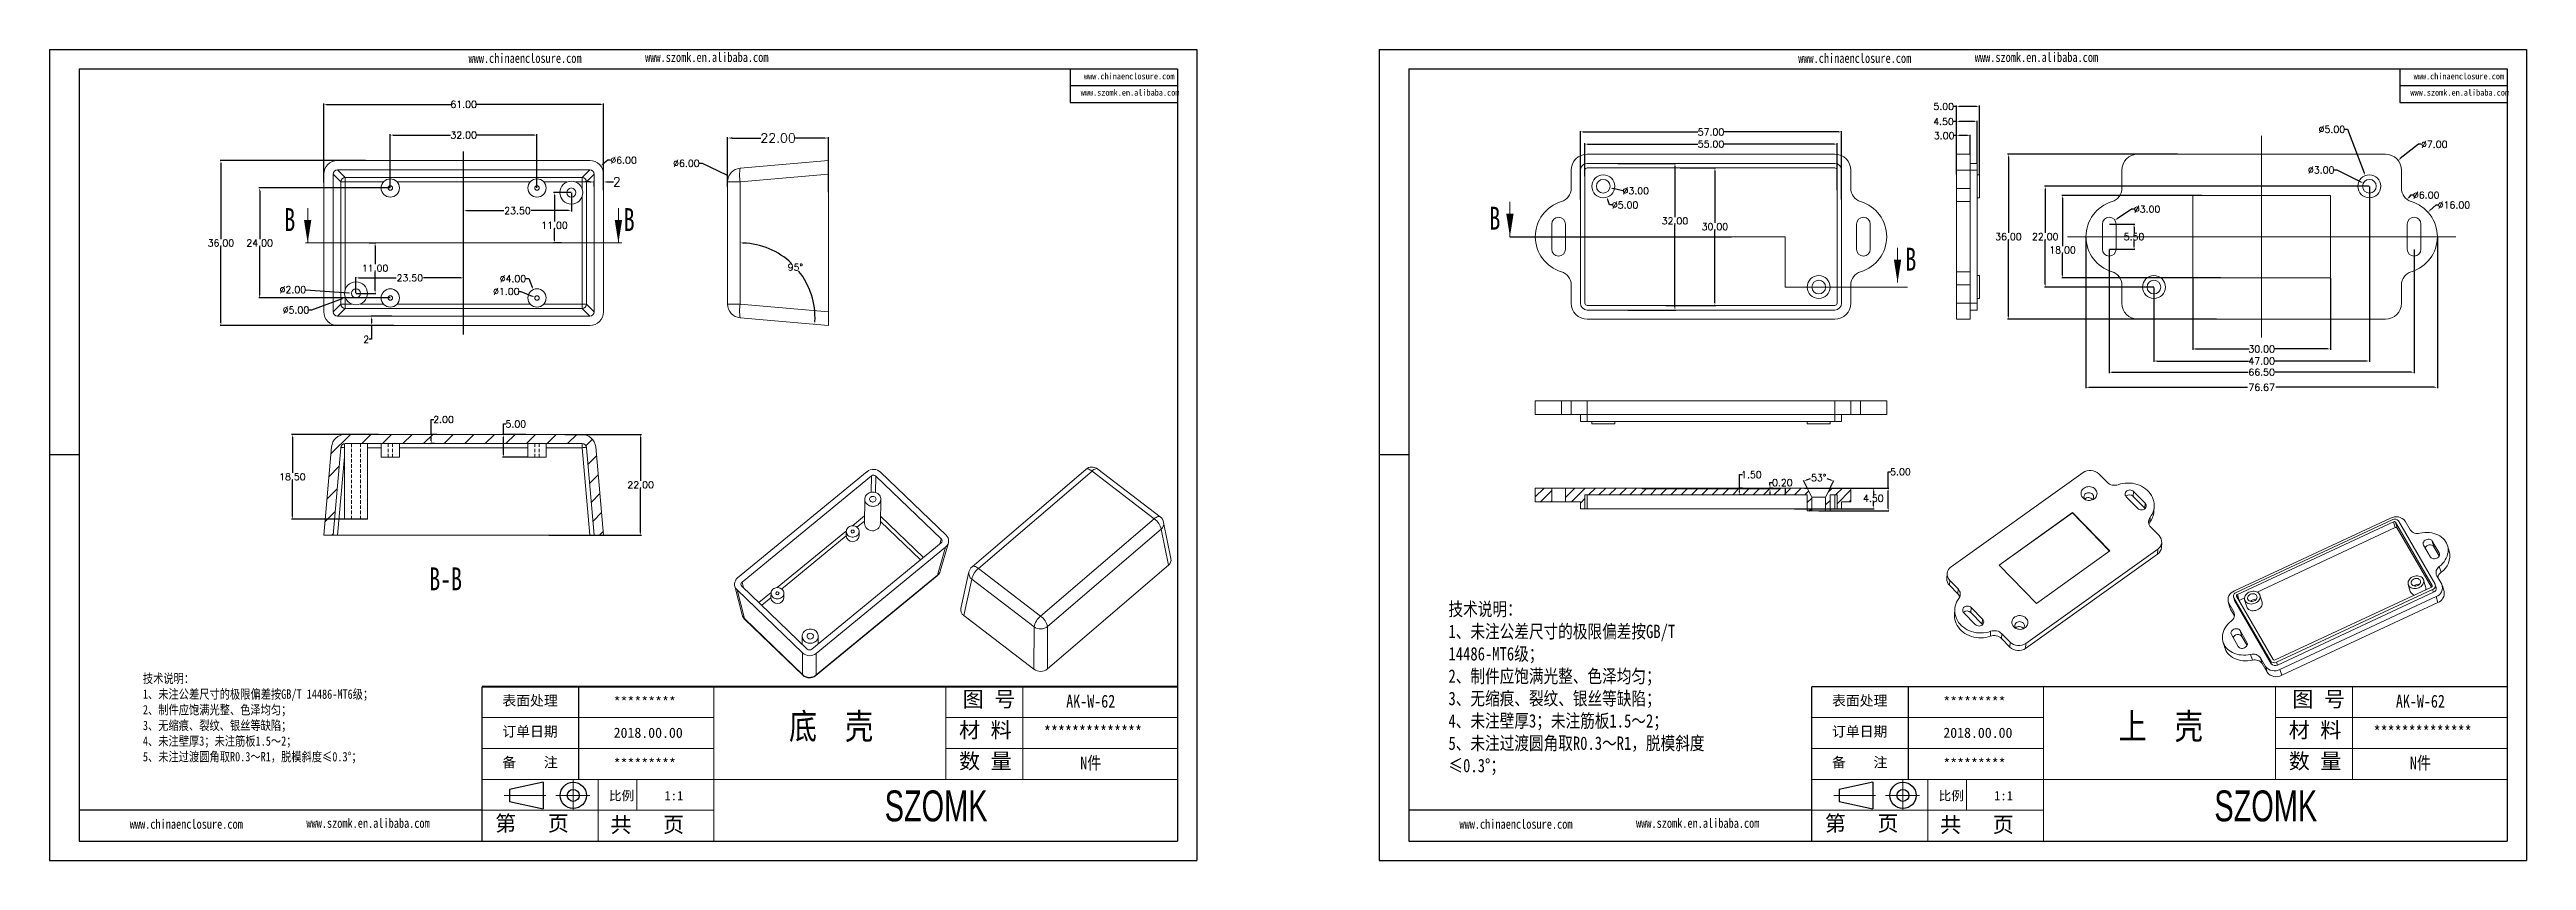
# Model space of a CAD drawing. Header units: inches. Extents: x 1456 to 1996, y 1126 to 1303.
import ezdxf

# ---------------------------------------------------------------- set-up
doc = ezdxf.new("R2010")
doc.units = ezdxf.units.IN
doc.header["$LTSCALE"] = 15
for name, pattern in [('CENTER', [10.16, 6.35, -1.27, 1.27, -1.27]), ('CENTER2', [28.575, 19.05, -3.175, 3.175, -3.175]), ('HIDDEN', [0.075, 0.05, -0.025])]:
    doc.linetypes.add(name, pattern=pattern)
doc.layers.add('10', color=7, linetype='Continuous')
doc.layers.add('文字', color=81, linetype='Continuous')
for name, color, linetype, lineweight in [('粗实线', 7, 'Continuous', 30), ('细实线', 3, 'Continuous', 9), ('细点划线', 2, 'CENTER2', 9)]:
    doc.layers.add(name, color=color, linetype=linetype, lineweight=lineweight)
doc.styles.add('SLDTEXTSTYLE6', font='TXT', dxfattribs={"width": 0.7})
doc.styles.get("Standard").update_dxf_attribs({"font": 'txt', "bigfont": 'gbcbig.shx'})
doc.styles.add('宋体', font='', dxfattribs={"width": 0.8, "height": 3.5})
doc.styles.add('长仿宋', font='', dxfattribs={"width": 0.7, "height": 4})
doc.styles.get('宋体').set_extended_font_data('SimSun')
doc.styles.get('长仿宋').set_extended_font_data('SimSun')
doc.dimstyles.new('2', dxfattribs={"dimtxt": 1.5, "dimasz": 0.6, "dimexe": 0.18, "dimexo": 0.0625, "dimgap": 0.09, "dimtad": 0, "dimtih": 1, "dimtoh": 1, "dimzin": 0, "dimdsep": 46, "dimtxsty": 'Standard', "dimcen": 0, "dimadec": 0, "dimazin": 2, "dimtfac": 1, "dimtofl": 0, "dimtmove": 0, "dimatfit": 3, "dimfxl": 0, "dimtolj": 1, "dimtzin": 0, "dimarcsym": 0})
doc.dimstyles.new('2.5', dxfattribs={"dimtxt": 2, "dimasz": 1, "dimexe": 0.18, "dimexo": 0.0625, "dimgap": 0.09, "dimtad": 0, "dimtih": 1, "dimtoh": 1, "dimzin": 0, "dimdsep": 46, "dimtxsty": 'Standard', "dimcen": 1, "dimadec": 0, "dimazin": 2, "dimtfac": 1, "dimtofl": 0, "dimtmove": 0, "dimatfit": 3, "dimfxl": 0, "dimtolj": 1, "dimtzin": 0, "dimarcsym": 0})

msp = doc.modelspace()

# ---------------------------------------------------------------- texts
at = {"color": 7, "linetype": 'Continuous', "char_height": 5, "attachment_point": 1, "style": 'SLDTEXTSTYLE6'}
for s, insert in [('B', (1506.913, 1268.017)), ('B', (1580.957, 1268.017)), ('B', (1769.83, 1268.316)), ('B', (1860.588, 1259.373)), ('B-B', (1538.539, 1189.614))]:
    msp.add_mtext(s, dxfattribs=dict(at, insert=insert))
at = {"char_height": 2.21726, "width": 1260.17917, "attachment_point": 1}
for s, insert in [('{\\fSimHei|b0|i0|c134|p49;表面处理}', (1554.469, 1161.668)), ('{\\fSimHei|b0|i0|c134|p49;表面处理}', (1844.57, 1161.668)), ('{\\fSimHei|b0|i0|c134|p49;*********}', (1578.754, 1161.383)), ('{\\fSimHei|b0|i0|c134|p49;*********}', (1868.855, 1161.383)), ('{\\fSimHei|b0|i0|c134|p49;订单日期}', (1554.469, 1154.926)), ('{\\fSimHei|b0|i0|c134|p49;2018.00.00}', (1578.754, 1154.64)), ('{\\fSimHei|b0|i0|c134|p49;订单日期}', (1844.57, 1154.926)), ('{\\fSimHei|b0|i0|c134|p49;2018.00.00}', (1868.855, 1154.64)), ('{\\fSimHei|b0|i0|c134|p49;备    注}', (1554.469, 1148.183)), ('{\\fSimHei|b0|i0|c134|p49;*********}', (1578.754, 1147.898)), ('{\\fSimHei|b0|i0|c134|p49;备    注}', (1844.57, 1148.183)), ('{\\fSimHei|b0|i0|c134|p49;*********}', (1868.855, 1147.898))]:
    msp.add_mtext(s, dxfattribs=dict(at, insert=insert))
at = {"layer": '文字', "color": 0, "attachment_point": 1, "style": '宋体'}
for s, insert, char_height, width in [('www.chinaenclosure.com', (1547.095, 1301.788), 2.06009, 36.19381), ('www.szomk.en.alibaba.com', (1585.627, 1301.992), 2.06009, 36.19381), ('www.chinaenclosure.com', (1681.375, 1297.497), 1.37339, 24.1292), ('www.chinaenclosure.com', (1837.195, 1301.788), 2.06009, 36.19381), ('www.szomk.en.alibaba.com', (1875.728, 1301.992), 2.06009, 36.19381), ('www.chinaenclosure.com', (1971.476, 1297.497), 1.37339, 24.1292), ('www.szomk.en.alibaba.com', (1680.658, 1293.94), 1.37339, 24.1292), ('www.szomk.en.alibaba.com', (1970.758, 1293.94), 1.37339, 24.1292), ('{\\H1.111x;技术说明：\\P1、未注公差尺寸的极限偏差按GB/T 14486-MT6级；\\P2、制件应饱满光整、色泽均匀；\\P3、无缩痕、裂纹、银丝等缺陷；\\P4、未注壁厚3；未注筋板1.5～2；\\P5、未注过渡圆角取R0.3～R1，脱模斜度≤0.3%%D；}', (1760.895, 1181.984), 2.63364, 59.32112), ('{\\H1.111x;技术说明：\\P1、未注公差尺寸的极限偏差按GB/T 14486-MT6级；\\P2、制件应饱满光整、色泽均匀；\\P3、无缩痕、裂纹、银丝等缺陷；\\P4、未注壁厚3；未注筋板1.5～2；\\P5、未注过渡圆角取R0.3～R1，脱模斜度≤0.3%%D；}', (1476.049, 1166.407), 1.84355, 51.54346), ('底  壳', (1617.004, 1157.761), 5.6184, 71.82957), ('{\\H1.111x;AK-W-62}', (1677.492, 1161.82), 2.52829, 29.2299), ('上  壳', (1907.105, 1157.761), 5.6184, 71.82957), ('{\\H1.111x;AK-W-62}', (1967.593, 1161.82), 2.52829, 29.2299), ('{\\H1.111x;**************}', (1672.629, 1155.078), 2.52829, 29.2299), ('{\\H1.111x;**************}', (1962.73, 1155.078), 2.52829, 29.2299), ('{\\H1.111x;N件}', (1680.551, 1148.336), 2.52829, 29.2299), ('{\\H1.111x;N件}', (1970.651, 1148.336), 2.52829, 29.2299), ('www.szomk.en.alibaba.com', (1511.722, 1134.844), 2.06009, 36.19381), ('www.szomk.en.alibaba.com', (1801.822, 1134.844), 2.06009, 36.19381), ('www.chinaenclosure.com', (1473.19, 1134.64), 2.06009, 36.19381), ('www.chinaenclosure.com', (1763.29, 1134.64), 2.06009, 36.19381)]:
    msp.add_mtext(s, dxfattribs=dict(at, insert=insert, char_height=char_height, width=width))
at = {"layer": '粗实线', "char_height": 6.74211, "width": 75.60613, "attachment_point": 1, "style": '长仿宋'}
for insert in [(1637.884, 1140.941), (1927.984, 1140.941)]:
    msp.add_mtext('{\\fSTXinwei|b0|i0|c134|p2;SZOMK}', dxfattribs=dict(at, insert=insert))
at = {"layer": '细实线', "color": 7, "attachment_point": 1}
for s, insert, char_height, width in [('{\\fSimSun|b0|i0|c134|p54;图 号}', (1654.911, 1162.558), 3.37106, 16.85528), ('{\\fSimSun|b0|i0|c134|p54;图 号}', (1945.011, 1162.558), 3.37106, 16.85528), ('{\\fSimSun|b0|i0|c134|p54;材 料   }', (1654.112, 1155.815), 3.37106, 16.85528), ('{\\fSimSun|b0|i0|c134|p54;材 料   }', (1944.212, 1155.815), 3.37106, 16.85528), ('{\\fSimSun|b0|i0|c134|p54;数 量}', (1654.128, 1149.04), 3.37106, 15.23086), ('{\\fSimSun|b0|i0|c134|p54;数 量}', (1944.228, 1149.04), 3.37106, 15.23086), ('{\\fSimSun|b0|i0|c134|p54;比例}', (1577.715, 1140.801), 2.02263, 8.87873), ('{\\fSimSun|b0|i0|c134|p54;1:1}', (1589.83, 1140.801), 2.02263, 8.87873), ('{\\fSimSun|b0|i0|c134|p54;比例}', (1867.815, 1140.801), 2.02263, 8.87873), ('{\\fSimSun|b0|i0|c134|p54;1:1}', (1879.93, 1140.801), 2.02263, 8.87873), ('{\\fSimSun|b0|i0|c134|p54;第   页}', (1552.909, 1135.454), 3.37106, 25.28292), ('{\\fSimSun|b0|i0|c134|p54; 共   页}', (1575.768, 1135.167), 3.37106, 25.28292), ('{\\fSimSun|b0|i0|c134|p54;第   页}', (1843.009, 1135.454), 3.37106, 25.28292), ('{\\fSimSun|b0|i0|c134|p54; 共   页}', (1865.868, 1135.167), 3.37106, 25.28292)]:
    msp.add_mtext(s, dxfattribs=dict(at, insert=insert, char_height=char_height, width=width))

# ---------------------------------------------------------------- blocks, each defined once
blk = doc.blocks.new('*D209')
at = {"color": 0, "lineweight": -2, "transparency": 16777216}
for p, q in [((1603.63, 1272.66), (1603.63, 1283.5)), ((1604.63, 1283.32), (1610.87, 1283.32)), ((1624.63, 1283.32), (1618.38, 1283.32)), ((1625.63, 1271.53), (1625.63, 1283.5))]:
    blk.add_line(p, q, dxfattribs=at)
at = {"color": 0, "transparency": 16777216}
for points in [[(1604.63, 1283.48), (1604.63, 1283.15), (1603.63, 1283.32)], [(1624.63, 1283.48), (1624.63, 1283.15), (1625.63, 1283.32)]]:
    blk.add_solid(points, dxfattribs=at)
at = {"layer": 'Defpoints', "color": 0, "transparency": 16777216}
for p in [(1625.63, 1283.32), (1603.63, 1272.6), (1625.63, 1271.47)]:
    blk.add_point(p, dxfattribs=at)
at = {"color": 0, "transparency": 16777216, "insert": (1614.63, 1283.32), "char_height": 2, "attachment_point": 5}
blk.add_mtext('\\A1;22.00', dxfattribs=at)
blk = doc.blocks.new('*D210')
at = {"color": 0, "lineweight": -2, "transparency": 16777216}
for p, q in [((1530.03, 1272.48), (1530.03, 1284.14)), ((1530.63, 1283.96), (1543.19, 1283.96)), ((1561.43, 1283.96), (1548.87, 1283.96)), ((1562.03, 1272.48), (1562.03, 1284.14))]:
    blk.add_line(p, q, dxfattribs=at)
at = {"color": 0, "transparency": 16777216}
for points in [[(1530.63, 1284.06), (1530.63, 1283.86), (1530.03, 1283.96)], [(1561.43, 1284.06), (1561.43, 1283.86), (1562.03, 1283.96)]]:
    blk.add_solid(points, dxfattribs=at)
at = {"layer": 'Defpoints', "color": 0, "transparency": 16777216}
for p in [(1562.03, 1283.96), (1530.03, 1272.42), (1562.03, 1272.42)]:
    blk.add_point(p, dxfattribs=at)
at = {"color": 0, "transparency": 16777216, "insert": (1546.03, 1283.96), "char_height": 1.5, "attachment_point": 5}
blk.add_mtext('\\A1;32.00', dxfattribs=at)
blk = doc.blocks.new('*D212')
at = {"color": 0, "lineweight": -2, "transparency": 16777216}
for p, q in [((1515.53, 1273.6), (1515.53, 1290.84)), ((1516.13, 1290.66), (1543.44, 1290.66)), ((1575.93, 1290.66), (1548.62, 1290.66)), ((1576.53, 1271.93), (1576.53, 1290.84))]:
    blk.add_line(p, q, dxfattribs=at)
at = {"color": 0, "transparency": 16777216}
for points in [[(1516.13, 1290.76), (1516.13, 1290.56), (1515.53, 1290.66)], [(1575.93, 1290.76), (1575.93, 1290.56), (1576.53, 1290.66)]]:
    blk.add_solid(points, dxfattribs=at)
at = {"layer": 'Defpoints', "color": 0, "transparency": 16777216}
for p in [(1576.53, 1290.66), (1515.53, 1273.54), (1576.53, 1271.87)]:
    blk.add_point(p, dxfattribs=at)
at = {"color": 0, "transparency": 16777216, "insert": (1546.03, 1290.66), "char_height": 1.5, "attachment_point": 5}
blk.add_mtext('\\A1;61.00', dxfattribs=at)
blk = doc.blocks.new('*D213')
at = {"color": 0, "lineweight": -2, "transparency": 16777216}
for p, q in [((1573.52, 1273.73), (1572.52, 1273.73)), ((1574.52, 1272.72), (1574.52, 1273.91)), ((1576.53, 1272.01), (1576.53, 1273.91)), ((1577.53, 1273.73), (1578.69, 1273.73))]:
    blk.add_line(p, q, dxfattribs=at)
at = {"color": 0, "transparency": 16777216}
for points in [[(1573.52, 1273.9), (1573.52, 1273.57), (1574.52, 1273.73)], [(1577.53, 1273.9), (1577.53, 1273.57), (1576.53, 1273.73)]]:
    blk.add_solid(points, dxfattribs=at)
at = {"layer": 'Defpoints', "color": 0, "transparency": 16777216}
for p in [(1574.52, 1272.66), (1576.53, 1273.73), (1576.53, 1271.94)]:
    blk.add_point(p, dxfattribs=at)
at = {"color": 0, "transparency": 16777216, "insert": (1579.44, 1273.73), "char_height": 2, "attachment_point": 5}
blk.add_mtext('\\A1;2', dxfattribs=at)
blk = doc.blocks.new('*D214')
at = {"color": 0, "lineweight": -2, "transparency": 16777216}
for p, q in [((1569.53, 1271.35), (1569.53, 1267.29)), ((1546.03, 1267.06), (1546.03, 1267.65)), ((1546.63, 1267.47), (1554.82, 1267.47)), ((1568.93, 1267.47), (1560.75, 1267.47))]:
    blk.add_line(p, q, dxfattribs=at)
at = {"color": 0, "transparency": 16777216}
for points in [[(1546.63, 1267.57), (1546.63, 1267.37), (1546.03, 1267.47)], [(1568.93, 1267.57), (1568.93, 1267.37), (1569.53, 1267.47)]]:
    blk.add_solid(points, dxfattribs=at)
at = {"layer": 'Defpoints', "color": 0, "transparency": 16777216}
for p in [(1569.53, 1271.42), (1546.03, 1267.47), (1546.03, 1267)]:
    blk.add_point(p, dxfattribs=at)
at = {"color": 0, "transparency": 16777216, "insert": (1557.78, 1267.47), "char_height": 1.5, "attachment_point": 5}
blk.add_mtext('\\A1;23.50', dxfattribs=at)
blk = doc.blocks.new('*D215')
at = {"color": 0, "lineweight": -2, "transparency": 16777216}
for p, q in [((1569.47, 1271.42), (1565.67, 1271.42)), ((1565.85, 1270.82), (1565.85, 1265.1)), ((1567.37, 1260.42), (1565.67, 1260.42)), ((1565.85, 1261.02), (1565.85, 1263.42))]:
    blk.add_line(p, q, dxfattribs=at)
at = {"color": 0, "transparency": 16777216}
for points in [[(1565.75, 1270.82), (1565.95, 1270.82), (1565.85, 1271.42)], [(1565.75, 1261.02), (1565.95, 1261.02), (1565.85, 1260.42)]]:
    blk.add_solid(points, dxfattribs=at)
at = {"layer": 'Defpoints', "color": 0, "transparency": 16777216}
for p in [(1569.53, 1271.42), (1565.85, 1260.42), (1567.43, 1260.42)]:
    blk.add_point(p, dxfattribs=at)
at = {"color": 0, "transparency": 16777216, "insert": (1565.85, 1264.26), "char_height": 1.5, "attachment_point": 5}
blk.add_mtext('\\A1;11.00', dxfattribs=at)
blk = doc.blocks.new('*D216')
at = {"color": 0, "lineweight": -2, "transparency": 16777216}
for p, q in [((1525.41, 1260.42), (1526.89, 1260.42)), ((1526.71, 1259.82), (1526.71, 1255.76)), ((1526.71, 1250.02), (1526.71, 1254.08)), ((1522.59, 1249.42), (1526.89, 1249.42))]:
    blk.add_line(p, q, dxfattribs=at)
at = {"color": 0, "transparency": 16777216}
for points in [[(1526.61, 1259.82), (1526.81, 1259.82), (1526.71, 1260.42)], [(1526.61, 1250.02), (1526.81, 1250.02), (1526.71, 1249.42)]]:
    blk.add_solid(points, dxfattribs=at)
at = {"layer": 'Defpoints', "color": 0, "transparency": 16777216}
for p in [(1525.35, 1260.42), (1526.71, 1260.42), (1522.53, 1249.42)]:
    blk.add_point(p, dxfattribs=at)
at = {"color": 0, "transparency": 16777216, "insert": (1526.71, 1254.92), "char_height": 1.5, "attachment_point": 5}
blk.add_mtext('\\A1;11.00', dxfattribs=at)
blk = doc.blocks.new('*D218')
at = {"color": 0, "lineweight": -2, "transparency": 16777216}
for p, q in [((1522.53, 1249.48), (1522.53, 1252.98)), ((1523.13, 1252.8), (1531.32, 1252.8)), ((1545.43, 1252.8), (1537.25, 1252.8)), ((1546.03, 1252.55), (1546.03, 1252.98))]:
    blk.add_line(p, q, dxfattribs=at)
at = {"color": 0, "transparency": 16777216}
for points in [[(1523.13, 1252.9), (1523.13, 1252.7), (1522.53, 1252.8)], [(1545.43, 1252.9), (1545.43, 1252.7), (1546.03, 1252.8)]]:
    blk.add_solid(points, dxfattribs=at)
at = {"layer": 'Defpoints', "color": 0, "transparency": 16777216}
for p in [(1522.53, 1249.42), (1546.03, 1252.8), (1546.03, 1252.49)]:
    blk.add_point(p, dxfattribs=at)
at = {"color": 0, "transparency": 16777216, "insert": (1534.28, 1252.8), "char_height": 1.5, "attachment_point": 5}
blk.add_mtext('\\A1;23.50', dxfattribs=at)
blk = doc.blocks.new('*D219')
at = {"color": 0, "lineweight": -2, "transparency": 16777216}
for p, q in [((1524.65, 1278.42), (1492.89, 1278.42)), ((1493.07, 1277.82), (1493.07, 1261.26)), ((1493.07, 1243.02), (1493.07, 1259.58)), ((1528.44, 1242.42), (1492.89, 1242.42))]:
    blk.add_line(p, q, dxfattribs=at)
at = {"color": 0, "transparency": 16777216}
for points in [[(1492.97, 1277.82), (1493.17, 1277.82), (1493.07, 1278.42)], [(1492.97, 1243.02), (1493.17, 1243.02), (1493.07, 1242.42)]]:
    blk.add_solid(points, dxfattribs=at)
at = {"layer": 'Defpoints', "color": 0, "transparency": 16777216}
for p in [(1493.07, 1278.42), (1524.71, 1278.42), (1528.5, 1242.42)]:
    blk.add_point(p, dxfattribs=at)
at = {"color": 0, "transparency": 16777216, "insert": (1493.07, 1260.42), "char_height": 1.5, "attachment_point": 5}
blk.add_mtext('\\A1;36.00', dxfattribs=at)
blk = doc.blocks.new('*D220')
at = {"color": 0, "lineweight": -2, "transparency": 16777216}
for p, q in [((1529.97, 1272.42), (1501.35, 1272.42)), ((1501.53, 1271.82), (1501.53, 1261.26)), ((1501.53, 1249.02), (1501.53, 1259.58)), ((1529.97, 1248.42), (1501.35, 1248.42))]:
    blk.add_line(p, q, dxfattribs=at)
at = {"color": 0, "transparency": 16777216}
for points in [[(1501.43, 1271.82), (1501.63, 1271.82), (1501.53, 1272.42)], [(1501.43, 1249.02), (1501.63, 1249.02), (1501.53, 1248.42)]]:
    blk.add_solid(points, dxfattribs=at)
at = {"layer": 'Defpoints', "color": 0, "transparency": 16777216}
for p in [(1530.03, 1272.42), (1501.53, 1248.42), (1530.03, 1248.42)]:
    blk.add_point(p, dxfattribs=at)
at = {"color": 0, "transparency": 16777216, "insert": (1501.53, 1260.42), "char_height": 1.5, "attachment_point": 5}
blk.add_mtext('\\A1;24.00', dxfattribs=at)
blk = doc.blocks.new('*D221')
at = {"color": 0, "lineweight": -2, "transparency": 16777216}
for p, q in [((1530.34, 1244.42), (1525.77, 1244.42)), ((1525.95, 1243.82), (1525.95, 1243.02)), ((1525.95, 1239.39), (1525.35, 1239.39)), ((1530.79, 1242.42), (1525.77, 1242.42)), ((1525.95, 1242.42), (1525.95, 1239.39))]:
    blk.add_line(p, q, dxfattribs=at)
at = {"color": 0, "transparency": 16777216}
for points in [[(1525.85, 1243.82), (1526.05, 1243.82), (1525.95, 1244.42)], [(1525.85, 1243.02), (1526.05, 1243.02), (1525.95, 1242.42)]]:
    blk.add_solid(points, dxfattribs=at)
at = {"layer": 'Defpoints', "color": 0, "transparency": 16777216}
for p in [(1530.4, 1244.42), (1525.95, 1242.42), (1530.86, 1242.42)]:
    blk.add_point(p, dxfattribs=at)
at = {"color": 0, "transparency": 16777216, "insert": (1524.76, 1239.39), "char_height": 1.5, "attachment_point": 5}
blk.add_mtext('\\A1;2', dxfattribs=at)
blk = doc.blocks.new('*D222')
at = {"color": 0, "lineweight": -2, "transparency": 16777216}
for p, q in [((1559.62, 1252.63), (1560.22, 1252.63)), ((1560.22, 1252.63), (1561.01, 1250.81))]:
    blk.add_line(p, q, dxfattribs=at)
at = {"color": 0, "transparency": 16777216}
blk.add_solid([(1561.1, 1250.85), (1560.92, 1250.77), (1561.24, 1250.25)], dxfattribs=at)
at = {"layer": 'Defpoints', "color": 0, "transparency": 16777216}
for p in [(1561.24, 1250.25), (1562.82, 1246.58)]:
    blk.add_point(p, dxfattribs=at)
at = {"color": 0, "transparency": 16777216, "insert": (1556.78, 1252.63), "char_height": 1.5, "attachment_point": 5}
blk.add_mtext('\\A1;∅4.00', dxfattribs=at)
blk = doc.blocks.new('*D223')
at = {"color": 0, "lineweight": -2, "transparency": 16777216}
for p, q in [((1557.93, 1249.84), (1558.53, 1249.84)), ((1558.53, 1249.84), (1561.01, 1248.83))]:
    blk.add_line(p, q, dxfattribs=at)
at = {"color": 0, "transparency": 16777216}
blk.add_solid([(1561.05, 1248.92), (1560.97, 1248.74), (1561.57, 1248.6)], dxfattribs=at)
at = {"layer": 'Defpoints', "color": 0, "transparency": 16777216}
for p in [(1561.57, 1248.6), (1562.49, 1248.23)]:
    blk.add_point(p, dxfattribs=at)
at = {"color": 0, "transparency": 16777216, "insert": (1555.34, 1249.84), "char_height": 1.5, "attachment_point": 5}
blk.add_mtext('\\A1;∅1.00', dxfattribs=at)
blk = doc.blocks.new('*D224')
at = {"color": 0, "lineweight": -2, "transparency": 16777216}
for p, q in [((1512.88, 1245.81), (1519.63, 1248.33)), ((1512.28, 1245.81), (1512.88, 1245.81))]:
    blk.add_line(p, q, dxfattribs=at)
at = {"color": 0, "transparency": 16777216}
blk.add_solid([(1519.59, 1248.42), (1519.66, 1248.24), (1520.19, 1248.54)], dxfattribs=at)
at = {"layer": 'Defpoints', "color": 0, "transparency": 16777216}
for p in [(1520.19, 1248.54), (1524.87, 1250.29)]:
    blk.add_point(p, dxfattribs=at)
at = {"color": 0, "transparency": 16777216, "insert": (1509.44, 1245.81), "char_height": 1.5, "attachment_point": 5}
blk.add_mtext('\\A1;∅5.00', dxfattribs=at)
blk = doc.blocks.new('*D225')
at = {"color": 0, "lineweight": -2, "transparency": 16777216}
blk.add_line((1511.61, 1250.22), (1520.94, 1249.53), dxfattribs=at)
at = {"color": 0, "transparency": 16777216}
blk.add_solid([(1520.94, 1249.63), (1520.93, 1249.43), (1521.53, 1249.49)], dxfattribs=at)
at = {"layer": 'Defpoints', "color": 0, "transparency": 16777216}
for p in [(1521.53, 1249.49), (1523.53, 1249.34)]:
    blk.add_point(p, dxfattribs=at)
at = {"color": 0, "transparency": 16777216, "insert": (1508.77, 1250.22), "char_height": 1.5, "attachment_point": 5}
blk.add_mtext('\\A1;∅2.00', dxfattribs=at)
blk = doc.blocks.new('*D226')
at = {"color": 0, "lineweight": -2, "transparency": 16777216}
for p, q in [((1597.46, 1277.8), (1598.06, 1277.8)), ((1598.06, 1277.8), (1603.37, 1275.28))]:
    blk.add_line(p, q, dxfattribs=at)
at = {"color": 0, "transparency": 16777216}
blk.add_solid([(1603.42, 1275.37), (1603.33, 1275.19), (1603.92, 1275.03)], dxfattribs=at)
at = {"layer": 'Defpoints', "color": 0, "transparency": 16777216}
for p in [(1603.92, 1275.03), (1609.34, 1272.46)]:
    blk.add_point(p, dxfattribs=at)
at = {"color": 0, "transparency": 16777216, "insert": (1594.62, 1277.8), "char_height": 1.5, "attachment_point": 5}
blk.add_mtext('\\A1;∅6.00', dxfattribs=at)
blk = doc.blocks.new('*D227')
at = {"color": 0, "lineweight": -2, "transparency": 16777216}
for p, q in [((1577.49, 1278.48), (1576.38, 1277.62)), ((1578.09, 1278.48), (1577.49, 1278.48))]:
    blk.add_line(p, q, dxfattribs=at)
at = {"color": 0, "transparency": 16777216}
blk.add_solid([(1576.32, 1277.7), (1576.44, 1277.54), (1575.9, 1277.25)], dxfattribs=at)
at = {"layer": 'Defpoints', "color": 0, "transparency": 16777216}
for p in [(1575.9, 1277.25), (1571.16, 1273.58)]:
    blk.add_point(p, dxfattribs=at)
at = {"color": 0, "transparency": 16777216, "insert": (1580.93, 1278.48), "char_height": 1.5, "attachment_point": 5}
blk.add_mtext('\\A1;∅6.00', dxfattribs=at)
blk = doc.blocks.new('*D228')
at = {"color": 0, "lineweight": -2, "transparency": 16777216}
for p, q in [((1568.13, 1218.64), (1584.83, 1218.64)), ((1584.65, 1218.04), (1584.65, 1208.48)), ((1584.65, 1197.24), (1584.65, 1206.8)), ((1564.6, 1196.64), (1584.83, 1196.64))]:
    blk.add_line(p, q, dxfattribs=at)
at = {"color": 0, "transparency": 16777216}
for points in [[(1584.55, 1218.04), (1584.75, 1218.04), (1584.65, 1218.64)], [(1584.55, 1197.24), (1584.75, 1197.24), (1584.65, 1196.64)]]:
    blk.add_solid(points, dxfattribs=at)
at = {"layer": 'Defpoints', "color": 0, "transparency": 16777216}
for p in [(1568.07, 1218.64), (1564.54, 1196.64), (1584.65, 1196.64)]:
    blk.add_point(p, dxfattribs=at)
at = {"color": 0, "transparency": 16777216, "insert": (1584.65, 1207.64), "char_height": 1.5, "attachment_point": 5}
blk.add_mtext('\\A1;22.00', dxfattribs=at)
blk = doc.blocks.new('*D229')
at = {"color": 0, "lineweight": -2, "transparency": 16777216}
for p, q in [((1559.61, 1218.64), (1554.54, 1218.64)), ((1554.72, 1218.64), (1554.72, 1220.93)), ((1554.72, 1220.93), (1555.32, 1220.93)), ((1554.72, 1214.24), (1554.72, 1218.04)), ((1559.97, 1213.64), (1554.54, 1213.64))]:
    blk.add_line(p, q, dxfattribs=at)
at = {"color": 0, "transparency": 16777216}
for points in [[(1554.62, 1218.04), (1554.82, 1218.04), (1554.72, 1218.64)], [(1554.62, 1214.24), (1554.82, 1214.24), (1554.72, 1213.64)]]:
    blk.add_solid(points, dxfattribs=at)
at = {"layer": 'Defpoints', "color": 0, "transparency": 16777216}
for p in [(1554.72, 1218.64), (1559.67, 1218.64), (1560.03, 1213.64)]:
    blk.add_point(p, dxfattribs=at)
at = {"color": 0, "transparency": 16777216, "insert": (1557.41, 1220.93), "char_height": 1.5, "attachment_point": 5}
blk.add_mtext('\\A1;5.00', dxfattribs=at)
blk = doc.blocks.new('*D230')
at = {"color": 0, "lineweight": -2, "transparency": 16777216}
for p, q in [((1527.44, 1218.64), (1508.48, 1218.64)), ((1508.66, 1218.04), (1508.66, 1210.23)), ((1508.66, 1200.74), (1508.66, 1208.55)), ((1524.97, 1200.14), (1508.48, 1200.14))]:
    blk.add_line(p, q, dxfattribs=at)
at = {"color": 0, "transparency": 16777216}
for points in [[(1508.56, 1218.04), (1508.76, 1218.04), (1508.66, 1218.64)], [(1508.56, 1200.74), (1508.76, 1200.74), (1508.66, 1200.14)]]:
    blk.add_solid(points, dxfattribs=at)
at = {"layer": 'Defpoints', "color": 0, "transparency": 16777216}
for p in [(1527.5, 1218.64), (1508.66, 1200.14), (1525.03, 1200.14)]:
    blk.add_point(p, dxfattribs=at)
at = {"color": 0, "transparency": 16777216, "insert": (1508.66, 1209.39), "char_height": 1.5, "attachment_point": 5}
blk.add_mtext('\\A1;18.50', dxfattribs=at)
blk = doc.blocks.new('*D231')
at = {"color": 0, "lineweight": -2, "transparency": 16777216}
for p, q in [((1538.96, 1218.64), (1538.96, 1221.9)), ((1538.96, 1221.9), (1539.56, 1221.9)), ((1540.19, 1218.64), (1538.78, 1218.64)), ((1539.69, 1216.64), (1538.78, 1216.64)), ((1538.96, 1217.24), (1538.96, 1218.04))]:
    blk.add_line(p, q, dxfattribs=at)
at = {"color": 0, "transparency": 16777216}
for points in [[(1538.86, 1218.04), (1539.06, 1218.04), (1538.96, 1218.64)], [(1538.86, 1217.24), (1539.06, 1217.24), (1538.96, 1216.64)]]:
    blk.add_solid(points, dxfattribs=at)
at = {"layer": 'Defpoints', "color": 0, "transparency": 16777216}
for p in [(1538.96, 1218.64), (1539.76, 1216.64), (1540.26, 1218.64)]:
    blk.add_point(p, dxfattribs=at)
at = {"color": 0, "transparency": 16777216, "insert": (1541.65, 1221.9), "char_height": 1.5, "attachment_point": 5}
blk.add_mtext('\\A1;2.00', dxfattribs=at)
blk = doc.blocks.new('*D232')
at = {"color": 0, "lineweight": -2, "transparency": 16777216}
for start, end in [(46.6393, 87.894), (357.106, 38.6187)]:
    blk.add_arc((1606.37, 1244.1), 16.32, start, end, dxfattribs=at)
at = {"color": 0, "transparency": 16777216}
for points in [[(1606.96, 1260.32), (1606.97, 1260.52), (1606.37, 1260.43)], [(1622.77, 1243.27), (1622.57, 1243.28), (1622.63, 1242.68)]]:
    blk.add_solid(points, dxfattribs=at)
at = {"layer": 'Defpoints', "color": 0, "transparency": 16777216}
for p in [(1606.37, 1273.74), (1620.95, 1251.43), (1606.37, 1247.09), (1606.37, 1244.1), (1625.63, 1242.42)]:
    blk.add_point(p, dxfattribs=at)
at = {"color": 0, "transparency": 16777216, "insert": (1618.4, 1255.13), "char_height": 1.5, "attachment_point": 5}
blk.add_mtext('\\A1;95°', dxfattribs=at)
blk = doc.blocks.new('*D236')
at = {"color": 0, "lineweight": -2, "transparency": 16777216}
for p, q in [((1923.31, 1252.73), (1923.31, 1237.12)), ((1953.31, 1252.73), (1953.31, 1237.12)), ((1923.91, 1237.3), (1935.6, 1237.3)), ((1952.71, 1237.3), (1941.03, 1237.3))]:
    blk.add_line(p, q, dxfattribs=at)
at = {"color": 0, "transparency": 16777216}
for points in [[(1923.91, 1237.4), (1923.91, 1237.2), (1923.31, 1237.3)], [(1952.71, 1237.4), (1952.71, 1237.2), (1953.31, 1237.3)]]:
    blk.add_solid(points, dxfattribs=at)
at = {"layer": 'Defpoints', "color": 0, "transparency": 16777216}
for p in [(1923.31, 1252.79), (1953.31, 1252.79), (1953.31, 1237.3)]:
    blk.add_point(p, dxfattribs=at)
at = {"color": 0, "transparency": 16777216, "insert": (1938.31, 1237.3), "char_height": 1.5, "attachment_point": 5}
blk.add_mtext('\\A1;30.00', dxfattribs=at)
blk = doc.blocks.new('*D237')
at = {"color": 0, "lineweight": -2, "transparency": 16777216}
for p, q in [((1961.81, 1272.73), (1961.81, 1234.48)), ((1914.81, 1250.73), (1914.81, 1234.48)), ((1915.41, 1234.66), (1935.47, 1234.66)), ((1961.21, 1234.66), (1941.15, 1234.66))]:
    blk.add_line(p, q, dxfattribs=at)
at = {"color": 0, "transparency": 16777216}
for points in [[(1915.41, 1234.76), (1915.41, 1234.56), (1914.81, 1234.66)], [(1961.21, 1234.76), (1961.21, 1234.56), (1961.81, 1234.66)]]:
    blk.add_solid(points, dxfattribs=at)
at = {"layer": 'Defpoints', "color": 0, "transparency": 16777216}
for p in [(1961.81, 1272.79), (1914.81, 1250.79), (1961.81, 1234.66)]:
    blk.add_point(p, dxfattribs=at)
at = {"color": 0, "transparency": 16777216, "insert": (1938.31, 1234.66), "char_height": 1.5, "attachment_point": 5}
blk.add_mtext('\\A1;47.00', dxfattribs=at)
blk = doc.blocks.new('*D238')
at = {"color": 0, "lineweight": -2, "transparency": 16777216}
for p, q in [((1905.06, 1258.98), (1905.06, 1232.04)), ((1971.56, 1258.98), (1971.56, 1232.04)), ((1905.66, 1232.22), (1935.35, 1232.22)), ((1970.96, 1232.22), (1941.28, 1232.22))]:
    blk.add_line(p, q, dxfattribs=at)
at = {"color": 0, "transparency": 16777216}
for points in [[(1905.66, 1232.32), (1905.66, 1232.12), (1905.06, 1232.22)], [(1970.96, 1232.32), (1970.96, 1232.12), (1971.56, 1232.22)]]:
    blk.add_solid(points, dxfattribs=at)
at = {"layer": 'Defpoints', "color": 0, "transparency": 16777216}
for p in [(1905.06, 1259.04), (1971.56, 1259.04), (1971.56, 1232.22)]:
    blk.add_point(p, dxfattribs=at)
at = {"color": 0, "transparency": 16777216, "insert": (1938.31, 1232.22), "char_height": 1.5, "attachment_point": 5}
blk.add_mtext('\\A1;66.50', dxfattribs=at)
blk = doc.blocks.new('*D240')
at = {"color": 0, "lineweight": -2, "transparency": 16777216}
for p, q in [((1899.98, 1261.73), (1899.98, 1228.75)), ((1976.65, 1261.73), (1976.65, 1228.75)), ((1900.58, 1228.93), (1935.22, 1228.93)), ((1976.05, 1228.93), (1941.4, 1228.93))]:
    blk.add_line(p, q, dxfattribs=at)
at = {"color": 0, "transparency": 16777216}
for points in [[(1900.58, 1229.03), (1900.58, 1228.83), (1899.98, 1228.93)], [(1976.05, 1229.03), (1976.05, 1228.83), (1976.65, 1228.93)]]:
    blk.add_solid(points, dxfattribs=at)
at = {"layer": 'Defpoints', "color": 0, "transparency": 16777216}
for p in [(1899.98, 1261.79), (1976.65, 1261.79), (1976.65, 1228.93)]:
    blk.add_point(p, dxfattribs=at)
at = {"color": 0, "transparency": 16777216, "insert": (1938.31, 1228.93), "char_height": 1.5, "attachment_point": 5}
blk.add_mtext('\\A1;76.67', dxfattribs=at)
blk = doc.blocks.new('*D242')
at = {"color": 0, "lineweight": -2, "transparency": 16777216}
for p, q in [((1976.32, 1268.7), (1975.04, 1267.55)), ((1976.92, 1268.7), (1976.32, 1268.7))]:
    blk.add_line(p, q, dxfattribs=at)
at = {"color": 0, "transparency": 16777216}
blk.add_solid([(1974.97, 1267.62), (1975.1, 1267.47), (1974.59, 1267.14)], dxfattribs=at)
at = {"layer": 'Defpoints', "color": 0, "transparency": 16777216}
for p in [(1974.59, 1267.14), (1962.7, 1256.44)]:
    blk.add_point(p, dxfattribs=at)
at = {"color": 0, "transparency": 16777216, "insert": (1980.26, 1268.7), "char_height": 1.5, "attachment_point": 5}
blk.add_mtext('\\A1;∅16.00', dxfattribs=at)
blk = doc.blocks.new('*D243')
at = {"color": 0, "lineweight": -2, "transparency": 16777216}
for p, q in [((1970.77, 1270.86), (1970.42, 1270.37)), ((1971.37, 1270.86), (1970.77, 1270.86))]:
    blk.add_line(p, q, dxfattribs=at)
at = {"color": 0, "transparency": 16777216}
blk.add_solid([(1970.34, 1270.43), (1970.5, 1270.31), (1970.07, 1269.88)], dxfattribs=at)
at = {"layer": 'Defpoints', "color": 0, "transparency": 16777216}
for p in [(1973.55, 1274.77), (1970.07, 1269.88)]:
    blk.add_point(p, dxfattribs=at)
at = {"color": 0, "transparency": 16777216, "insert": (1974.21, 1270.86), "char_height": 1.5, "attachment_point": 5}
blk.add_mtext('\\A1;∅6.00', dxfattribs=at)
blk = doc.blocks.new('*D244')
at = {"color": 0, "lineweight": -2, "transparency": 16777216}
for p, q in [((1972.53, 1281.95), (1968.54, 1278.82)), ((1973.13, 1281.95), (1972.53, 1281.95))]:
    blk.add_line(p, q, dxfattribs=at)
at = {"color": 0, "transparency": 16777216}
blk.add_solid([(1968.48, 1278.9), (1968.6, 1278.74), (1968.07, 1278.45)], dxfattribs=at)
at = {"layer": 'Defpoints', "color": 0, "transparency": 16777216}
for p in [(1968.07, 1278.45), (1962.56, 1274.13)]:
    blk.add_point(p, dxfattribs=at)
at = {"color": 0, "transparency": 16777216, "insert": (1975.97, 1281.95), "char_height": 1.5, "attachment_point": 5}
blk.add_mtext('\\A1;∅7.00', dxfattribs=at)
blk = doc.blocks.new('*D245')
at = {"color": 0, "lineweight": -2, "transparency": 16777216}
for p, q in [((1961.75, 1272.79), (1890.91, 1272.79)), ((1891.09, 1272.19), (1891.09, 1262.63)), ((1891.09, 1251.39), (1891.09, 1260.95)), ((1914.75, 1250.79), (1890.91, 1250.79))]:
    blk.add_line(p, q, dxfattribs=at)
at = {"color": 0, "transparency": 16777216}
for points in [[(1890.99, 1272.19), (1891.19, 1272.19), (1891.09, 1272.79)], [(1890.99, 1251.39), (1891.19, 1251.39), (1891.09, 1250.79)]]:
    blk.add_solid(points, dxfattribs=at)
at = {"layer": 'Defpoints', "color": 0, "transparency": 16777216}
for p in [(1891.09, 1272.79), (1961.81, 1272.79), (1914.81, 1250.79)]:
    blk.add_point(p, dxfattribs=at)
at = {"color": 0, "transparency": 16777216, "insert": (1891.09, 1261.79), "char_height": 1.5, "attachment_point": 5}
blk.add_mtext('\\A1;22.00', dxfattribs=at)
blk = doc.blocks.new('*D246')
at = {"color": 0, "lineweight": -2, "transparency": 16777216}
for p, q in [((1925.19, 1270.79), (1894.69, 1270.79)), ((1894.87, 1270.19), (1894.87, 1259.72)), ((1894.87, 1253.39), (1894.87, 1258.04)), ((1929.31, 1252.79), (1894.69, 1252.79))]:
    blk.add_line(p, q, dxfattribs=at)
at = {"color": 0, "transparency": 16777216}
for points in [[(1894.77, 1270.19), (1894.97, 1270.19), (1894.87, 1270.79)], [(1894.77, 1253.39), (1894.97, 1253.39), (1894.87, 1252.79)]]:
    blk.add_solid(points, dxfattribs=at)
at = {"layer": 'Defpoints', "color": 0, "transparency": 16777216}
for p in [(1894.87, 1270.79), (1925.25, 1270.79), (1929.38, 1252.79)]:
    blk.add_point(p, dxfattribs=at)
at = {"color": 0, "transparency": 16777216, "insert": (1894.87, 1258.88), "char_height": 1.5, "attachment_point": 5}
blk.add_mtext('\\A1;18.00', dxfattribs=at)
blk = doc.blocks.new('*D247')
at = {"color": 0, "lineweight": -2, "transparency": 16777216}
for p, q in [((1919.93, 1279.79), (1882.88, 1279.79)), ((1883.06, 1279.19), (1883.06, 1262.63)), ((1883.06, 1244.39), (1883.06, 1260.95)), ((1928.49, 1243.79), (1882.88, 1243.79))]:
    blk.add_line(p, q, dxfattribs=at)
at = {"color": 0, "transparency": 16777216}
for points in [[(1882.96, 1279.19), (1883.16, 1279.19), (1883.06, 1279.79)], [(1882.96, 1244.39), (1883.16, 1244.39), (1883.06, 1243.79)]]:
    blk.add_solid(points, dxfattribs=at)
at = {"layer": 'Defpoints', "color": 0, "transparency": 16777216}
for p in [(1883.06, 1279.79), (1919.99, 1279.79), (1928.56, 1243.79)]:
    blk.add_point(p, dxfattribs=at)
at = {"color": 0, "transparency": 16777216, "insert": (1883.06, 1261.79), "char_height": 1.5, "attachment_point": 5}
blk.add_mtext('\\A1;36.00', dxfattribs=at)
blk = doc.blocks.new('*D248')
at = {"color": 0, "lineweight": -2, "transparency": 16777216}
for p, q in [((1956.47, 1285.22), (1957.07, 1285.22)), ((1957.07, 1285.22), (1960.71, 1275.69))]:
    blk.add_line(p, q, dxfattribs=at)
at = {"color": 0, "transparency": 16777216}
blk.add_solid([(1960.8, 1275.72), (1960.61, 1275.65), (1960.92, 1275.13)], dxfattribs=at)
at = {"layer": 'Defpoints', "color": 0, "transparency": 16777216}
for p in [(1960.92, 1275.13), (1962.7, 1270.45)]:
    blk.add_point(p, dxfattribs=at)
at = {"color": 0, "transparency": 16777216, "insert": (1953.63, 1285.22), "char_height": 1.5, "attachment_point": 5}
blk.add_mtext('\\A1;∅5.00', dxfattribs=at)
blk = doc.blocks.new('*D249')
at = {"color": 0, "lineweight": -2, "transparency": 16777216}
for p, q in [((1954.14, 1276.35), (1954.74, 1276.35)), ((1954.74, 1276.35), (1959.94, 1273.74))]:
    blk.add_line(p, q, dxfattribs=at)
at = {"color": 0, "transparency": 16777216}
blk.add_solid([(1959.98, 1273.83), (1959.89, 1273.65), (1960.47, 1273.47)], dxfattribs=at)
at = {"layer": 'Defpoints', "color": 0, "transparency": 16777216}
for p in [(1960.47, 1273.47), (1963.15, 1272.12)]:
    blk.add_point(p, dxfattribs=at)
at = {"color": 0, "transparency": 16777216, "insert": (1951.3, 1276.35), "char_height": 1.5, "attachment_point": 5}
blk.add_mtext('\\A1;∅3.00', dxfattribs=at)
blk = doc.blocks.new('*D250')
at = {"color": 0, "lineweight": -2, "transparency": 16777216}
for p, q in [((1909.88, 1267.79), (1906.8, 1265.71)), ((1910.48, 1267.79), (1909.88, 1267.79))]:
    blk.add_line(p, q, dxfattribs=at)
at = {"color": 0, "transparency": 16777216}
blk.add_solid([(1906.75, 1265.8), (1906.86, 1265.63), (1906.3, 1265.38)], dxfattribs=at)
at = {"layer": 'Defpoints', "color": 0, "transparency": 16777216}
for p in [(1906.3, 1265.38), (1903.82, 1263.7)]:
    blk.add_point(p, dxfattribs=at)
at = {"color": 0, "transparency": 16777216, "insert": (1913.32, 1267.79), "char_height": 1.5, "attachment_point": 5}
blk.add_mtext('\\A1;∅3.00', dxfattribs=at)
blk = doc.blocks.new('*D251')
at = {"color": 0, "lineweight": -2, "transparency": 16777216}
for p, q in [((1905.12, 1264.54), (1910.65, 1264.54)), ((1910.47, 1263.94), (1910.47, 1262.63)), ((1910.47, 1259.64), (1910.47, 1260.95)), ((1905.12, 1259.04), (1910.65, 1259.04))]:
    blk.add_line(p, q, dxfattribs=at)
at = {"color": 0, "transparency": 16777216}
for points in [[(1910.37, 1263.94), (1910.57, 1263.94), (1910.47, 1264.54)], [(1910.37, 1259.64), (1910.57, 1259.64), (1910.47, 1259.04)]]:
    blk.add_solid(points, dxfattribs=at)
at = {"layer": 'Defpoints', "color": 0, "transparency": 16777216}
for p in [(1905.06, 1264.54), (1905.06, 1259.04), (1910.47, 1259.04)]:
    blk.add_point(p, dxfattribs=at)
at = {"color": 0, "transparency": 16777216, "insert": (1910.47, 1261.79), "char_height": 1.5, "attachment_point": 5}
blk.add_mtext('\\A1;5.50', dxfattribs=at)
blk = doc.blocks.new('*D252')
at = {"color": 0, "lineweight": -2, "transparency": 16777216}
for p, q in [((1871.73, 1286.92), (1871.11, 1286.92)), ((1871.73, 1279.85), (1871.73, 1287.1)), ((1875.63, 1286.92), (1872.33, 1286.92)), ((1876.23, 1277.85), (1876.23, 1287.1))]:
    blk.add_line(p, q, dxfattribs=at)
at = {"color": 0, "transparency": 16777216}
for points in [[(1872.33, 1287.02), (1872.33, 1286.82), (1871.73, 1286.92)], [(1875.63, 1287.02), (1875.63, 1286.82), (1876.23, 1286.92)]]:
    blk.add_solid(points, dxfattribs=at)
at = {"layer": 'Defpoints', "color": 0, "transparency": 16777216}
for p in [(1871.73, 1286.92), (1871.73, 1279.79), (1876.23, 1277.79)]:
    blk.add_point(p, dxfattribs=at)
at = {"color": 0, "transparency": 16777216, "insert": (1868.9, 1286.92), "char_height": 1.5, "attachment_point": 5}
blk.add_mtext('\\A1;4.50', dxfattribs=at)
blk = doc.blocks.new('*D253')
at = {"color": 0, "lineweight": -2, "transparency": 16777216}
for p, q in [((1871.73, 1290.21), (1871.03, 1290.21)), ((1871.73, 1275.35), (1871.73, 1290.39)), ((1876.13, 1290.21), (1872.33, 1290.21)), ((1876.73, 1275.35), (1876.73, 1290.39))]:
    blk.add_line(p, q, dxfattribs=at)
at = {"color": 0, "transparency": 16777216}
for points in [[(1872.33, 1290.31), (1872.33, 1290.11), (1871.73, 1290.21)], [(1876.13, 1290.31), (1876.13, 1290.11), (1876.73, 1290.21)]]:
    blk.add_solid(points, dxfattribs=at)
at = {"layer": 'Defpoints', "color": 0, "transparency": 16777216}
for p in [(1871.73, 1290.21), (1871.73, 1275.29), (1876.73, 1275.29)]:
    blk.add_point(p, dxfattribs=at)
at = {"color": 0, "transparency": 16777216, "insert": (1868.94, 1290.21), "char_height": 1.5, "attachment_point": 5}
blk.add_mtext('\\A1;5.00', dxfattribs=at)
blk = doc.blocks.new('*D254')
at = {"color": 0, "lineweight": -2, "transparency": 16777216}
for p, q in [((1871.73, 1283.85), (1871.13, 1283.85)), ((1871.73, 1278.74), (1871.73, 1284.03)), ((1874.13, 1283.85), (1872.33, 1283.85)), ((1874.73, 1279.85), (1874.73, 1284.03))]:
    blk.add_line(p, q, dxfattribs=at)
at = {"color": 0, "transparency": 16777216}
for points in [[(1872.33, 1283.95), (1872.33, 1283.75), (1871.73, 1283.85)], [(1874.13, 1283.95), (1874.13, 1283.75), (1874.73, 1283.85)]]:
    blk.add_solid(points, dxfattribs=at)
at = {"layer": 'Defpoints', "color": 0, "transparency": 16777216}
for p in [(1871.73, 1283.85), (1871.73, 1278.68), (1874.73, 1279.79)]:
    blk.add_point(p, dxfattribs=at)
at = {"color": 0, "transparency": 16777216, "insert": (1869.04, 1283.85), "char_height": 1.5, "attachment_point": 5}
blk.add_mtext('\\A1;3.00', dxfattribs=at)
blk = doc.blocks.new('*D255')
at = {"color": 0, "lineweight": -2, "transparency": 16777216}
for p, q in [((1789.67, 1269.92), (1789.67, 1284.84)), ((1790.27, 1284.66), (1815.33, 1284.66)), ((1846.07, 1284.66), (1821.01, 1284.66)), ((1846.67, 1269.92), (1846.67, 1284.84))]:
    blk.add_line(p, q, dxfattribs=at)
at = {"color": 0, "transparency": 16777216}
for points in [[(1790.27, 1284.76), (1790.27, 1284.56), (1789.67, 1284.66)], [(1846.07, 1284.76), (1846.07, 1284.56), (1846.67, 1284.66)]]:
    blk.add_solid(points, dxfattribs=at)
at = {"layer": 'Defpoints', "color": 0, "transparency": 16777216}
for p in [(1846.67, 1284.66), (1789.67, 1269.85), (1846.67, 1269.85)]:
    blk.add_point(p, dxfattribs=at)
at = {"color": 0, "transparency": 16777216, "insert": (1818.17, 1284.66), "char_height": 1.5, "attachment_point": 5}
blk.add_mtext('\\A1;57.00', dxfattribs=at)
blk = doc.blocks.new('*D256')
at = {"color": 0, "lineweight": -2, "transparency": 16777216}
for p, q in [((1790.67, 1275.03), (1790.67, 1282.17)), ((1791.27, 1281.99), (1815.33, 1281.99)), ((1845.07, 1281.99), (1821.01, 1281.99)), ((1845.67, 1271.95), (1845.67, 1282.17))]:
    blk.add_line(p, q, dxfattribs=at)
at = {"color": 0, "transparency": 16777216}
for points in [[(1791.27, 1282.09), (1791.27, 1281.89), (1790.67, 1281.99)], [(1845.07, 1282.09), (1845.07, 1281.89), (1845.67, 1281.99)]]:
    blk.add_solid(points, dxfattribs=at)
at = {"layer": 'Defpoints', "color": 0, "transparency": 16777216}
for p in [(1845.67, 1281.99), (1790.67, 1274.97), (1845.67, 1271.89)]:
    blk.add_point(p, dxfattribs=at)
at = {"color": 0, "transparency": 16777216, "insert": (1818.17, 1281.99), "char_height": 1.5, "attachment_point": 5}
blk.add_mtext('\\A1;55.00', dxfattribs=at)
blk = doc.blocks.new('*D257')
at = {"color": 0, "lineweight": -2, "transparency": 16777216}
for p, q in [((1797.86, 1277.79), (1810.48, 1277.79)), ((1810.3, 1277.19), (1810.3, 1266.08)), ((1810.3, 1246.39), (1810.3, 1264.4)), ((1800.02, 1245.79), (1810.48, 1245.79))]:
    blk.add_line(p, q, dxfattribs=at)
at = {"color": 0, "transparency": 16777216}
for points in [[(1810.2, 1277.19), (1810.4, 1277.19), (1810.3, 1277.79)], [(1810.2, 1246.39), (1810.4, 1246.39), (1810.3, 1245.79)]]:
    blk.add_solid(points, dxfattribs=at)
at = {"layer": 'Defpoints', "color": 0, "transparency": 16777216}
for p in [(1797.8, 1277.79), (1799.96, 1245.79), (1810.3, 1245.79)]:
    blk.add_point(p, dxfattribs=at)
at = {"color": 0, "transparency": 16777216, "insert": (1810.3, 1265.24), "char_height": 1.5, "attachment_point": 5}
blk.add_mtext('\\A1;32.00', dxfattribs=at)
blk = doc.blocks.new('*D258')
at = {"color": 0, "lineweight": -2, "transparency": 16777216}
for p, q in [((1811.47, 1276.79), (1819.2, 1276.79)), ((1819.02, 1276.19), (1819.02, 1264.81)), ((1819.02, 1247.39), (1819.02, 1263.13)), ((1808.32, 1246.79), (1819.2, 1246.79))]:
    blk.add_line(p, q, dxfattribs=at)
at = {"color": 0, "transparency": 16777216}
for points in [[(1818.92, 1276.19), (1819.12, 1276.19), (1819.02, 1276.79)], [(1818.92, 1247.39), (1819.12, 1247.39), (1819.02, 1246.79)]]:
    blk.add_solid(points, dxfattribs=at)
at = {"layer": 'Defpoints', "color": 0, "transparency": 16777216}
for p in [(1811.4, 1276.79), (1819.02, 1276.79), (1808.26, 1246.79)]:
    blk.add_point(p, dxfattribs=at)
at = {"color": 0, "transparency": 16777216, "insert": (1819.02, 1263.97), "char_height": 1.5, "attachment_point": 5}
blk.add_mtext('\\A1;30.00', dxfattribs=at)
blk = doc.blocks.new('*D259')
at = {"color": 0, "lineweight": -2, "transparency": 16777216}
for p, q in [((1795.99, 1268.72), (1795.63, 1269.84)), ((1796.59, 1268.72), (1795.99, 1268.72))]:
    blk.add_line(p, q, dxfattribs=at)
at = {"color": 0, "transparency": 16777216}
blk.add_solid([(1795.72, 1269.87), (1795.53, 1269.81), (1795.44, 1270.41)], dxfattribs=at)
at = {"layer": 'Defpoints', "color": 0, "transparency": 16777216}
for p in [(1793.9, 1275.17), (1795.44, 1270.41)]:
    blk.add_point(p, dxfattribs=at)
at = {"color": 0, "transparency": 16777216, "insert": (1799.43, 1268.72), "char_height": 1.5, "attachment_point": 5}
blk.add_mtext('\\A1;∅5.00', dxfattribs=at)
blk = doc.blocks.new('*D260')
at = {"color": 0, "lineweight": -2, "transparency": 16777216}
blk.add_line((1798.92, 1271.8), (1796.72, 1272.32), dxfattribs=at)
at = {"color": 0, "transparency": 16777216}
blk.add_solid([(1796.74, 1272.41), (1796.7, 1272.22), (1796.13, 1272.45)], dxfattribs=at)
at = {"layer": 'Defpoints', "color": 0, "transparency": 16777216}
for p in [(1793.21, 1273.13), (1796.13, 1272.45)]:
    blk.add_point(p, dxfattribs=at)
at = {"color": 0, "transparency": 16777216, "insert": (1801.76, 1271.8), "char_height": 1.5, "attachment_point": 5}
blk.add_mtext('\\A1;∅3.00', dxfattribs=at)
blk = doc.blocks.new('*D261')
at = {"color": 0, "lineweight": -2, "transparency": 16777216}
for p, q in [((1831.68, 1206.93), (1830.86, 1206.93)), ((1831.68, 1206.73), (1830.86, 1206.73)), ((1831.04, 1207.53), (1831.04, 1208.13)), ((1831.04, 1208.13), (1831.64, 1208.13)), ((1831.04, 1206.13), (1831.04, 1205.53))]:
    blk.add_line(p, q, dxfattribs=at)
at = {"color": 0, "transparency": 16777216}
for points in [[(1830.94, 1207.53), (1831.14, 1207.53), (1831.04, 1206.93)], [(1830.94, 1206.13), (1831.14, 1206.13), (1831.04, 1206.73)]]:
    blk.add_solid(points, dxfattribs=at)
at = {"layer": 'Defpoints', "color": 0, "transparency": 16777216}
for p in [(1831.04, 1206.93), (1831.74, 1206.93), (1831.74, 1206.73)]:
    blk.add_point(p, dxfattribs=at)
at = {"color": 0, "transparency": 16777216, "insert": (1833.73, 1208.13), "char_height": 1.5, "attachment_point": 5}
blk.add_mtext('\\A1;0.20', dxfattribs=at)
blk = doc.blocks.new('*D262')
at = {"color": 0, "lineweight": -2, "transparency": 16777216}
for p, q in [((1825.02, 1206.93), (1824.24, 1206.93)), ((1824.83, 1205.43), (1824.24, 1205.43)), ((1824.42, 1206.93), (1824.42, 1209.86)), ((1824.42, 1209.86), (1825.02, 1209.86)), ((1824.42, 1206.03), (1824.42, 1206.33))]:
    blk.add_line(p, q, dxfattribs=at)
at = {"color": 0, "transparency": 16777216}
for points in [[(1824.32, 1206.33), (1824.52, 1206.33), (1824.42, 1206.93)], [(1824.32, 1206.03), (1824.52, 1206.03), (1824.42, 1205.43)]]:
    blk.add_solid(points, dxfattribs=at)
at = {"layer": 'Defpoints', "color": 0, "transparency": 16777216}
for p in [(1824.42, 1206.93), (1824.89, 1205.43), (1825.08, 1206.93)]:
    blk.add_point(p, dxfattribs=at)
at = {"color": 0, "transparency": 16777216, "insert": (1826.98, 1209.86), "char_height": 1.5, "attachment_point": 5}
blk.add_mtext('\\A1;1.50', dxfattribs=at)
blk = doc.blocks.new('*D263')
at = {"color": 0, "lineweight": -2, "transparency": 16777216}
for p, q in [((1840.98, 1206.93), (1853.77, 1206.93)), ((1853.59, 1206.33), (1853.59, 1205.52)), ((1836.41, 1202.43), (1853.77, 1202.43)), ((1853.59, 1203.03), (1853.59, 1203.84))]:
    blk.add_line(p, q, dxfattribs=at)
at = {"color": 0, "transparency": 16777216}
for points in [[(1853.49, 1206.33), (1853.69, 1206.33), (1853.59, 1206.93)], [(1853.49, 1203.03), (1853.69, 1203.03), (1853.59, 1202.43)]]:
    blk.add_solid(points, dxfattribs=at)
at = {"layer": 'Defpoints', "color": 0, "transparency": 16777216}
for p in [(1840.92, 1206.93), (1853.59, 1206.93), (1836.35, 1202.43)]:
    blk.add_point(p, dxfattribs=at)
at = {"color": 0, "transparency": 16777216, "insert": (1853.59, 1204.68), "char_height": 1.5, "attachment_point": 5}
blk.add_mtext('\\A1;4.50', dxfattribs=at)
blk = doc.blocks.new('*D264')
at = {"color": 0, "lineweight": -2, "transparency": 16777216}
for p, q in [((1839.14, 1206.99), (1838.34, 1208.59)), ((1844.2, 1206.99), (1845, 1208.59))]:
    blk.add_line(p, q, dxfattribs=at)
for start, end in [(104.6884, 111.8432), (68.1568, 75.3116)]:
    blk.add_arc((1841.67, 1201.94), 7.26, start, end, dxfattribs=at)
at = {"color": 0, "transparency": 16777216}
for points in [[(1839.01, 1208.58), (1838.93, 1208.76), (1838.42, 1208.43)], [(1844.41, 1208.76), (1844.33, 1208.58), (1844.92, 1208.43)]]:
    blk.add_solid(points, dxfattribs=at)
at = {"layer": 'Defpoints', "color": 0, "transparency": 16777216}
for p in [(1839.17, 1206.93), (1842.79, 1209.11), (1844.17, 1206.93), (1840.1, 1205.08), (1843.24, 1205.08)]:
    blk.add_point(p, dxfattribs=at)
at = {"color": 0, "transparency": 16777216, "insert": (1841.67, 1209.19), "char_height": 1.5, "attachment_point": 5}
blk.add_mtext('\\A1;53°', dxfattribs=at)
blk = doc.blocks.new('*D265')
at = {"color": 0, "lineweight": -2, "transparency": 16777216}
for p, q in [((1838.57, 1206.93), (1857, 1206.93)), ((1856.82, 1206.93), (1856.82, 1210.47)), ((1856.82, 1210.47), (1857.42, 1210.47)), ((1856.82, 1202.53), (1856.82, 1206.33)), ((1841.73, 1201.93), (1857, 1201.93))]:
    blk.add_line(p, q, dxfattribs=at)
at = {"color": 0, "transparency": 16777216}
for points in [[(1856.72, 1206.33), (1856.92, 1206.33), (1856.82, 1206.93)], [(1856.72, 1202.53), (1856.92, 1202.53), (1856.82, 1201.93)]]:
    blk.add_solid(points, dxfattribs=at)
at = {"layer": 'Defpoints', "color": 0, "transparency": 16777216}
for p in [(1838.51, 1206.93), (1856.82, 1206.93), (1841.67, 1201.93)]:
    blk.add_point(p, dxfattribs=at)
at = {"color": 0, "transparency": 16777216, "insert": (1859.51, 1210.47), "char_height": 1.5, "attachment_point": 5}
blk.add_mtext('\\A1;5.00', dxfattribs=at)

# ---------------------------------------------------------------- dimensions: what is measured, and where the dimension line sits
for base, p1, p2, dimstyle, picture, middle in [((1576.531, 1290.66), (1515.531, 1273.541), (1576.531, 1271.872), '2', '*D212', (1546.031, 1290.66)), ((1562.031, 1283.958), (1530.031, 1272.417), (1562.031, 1272.417), '2', '*D210', (1546.031, 1283.958)), ((1625.628, 1283.317), (1603.628, 1272.601), (1625.628, 1271.468), '2.5', '*D209', (1614.628, 1283.317)), ((1846.672, 1284.657), (1789.672, 1269.854), (1846.672, 1269.854), '2', '*D255', (1818.172, 1284.657)), ((1845.672, 1281.99), (1790.672, 1274.966), (1845.672, 1271.892), '2', '*D256', (1818.172, 1281.99)), ((1871.726, 1283.845), (1874.726, 1279.791), (1871.726, 1278.68), '2', '*D254', (1869.036, 1283.845)), ((1961.81, 1234.655), (1914.81, 1250.791), (1961.81, 1272.791), '2', '*D237', (1938.31, 1234.655)), ((1976.646, 1228.931), (1899.975, 1261.791), (1976.646, 1261.791), '2', '*D240', (1938.31, 1228.931)), ((1546.031, 1252.802), (1522.531, 1249.417), (1546.031, 1252.487), '2', '*D218', (1534.281, 1252.802)), ((1971.56, 1232.215), (1905.06, 1259.041), (1971.56, 1259.041), '2', '*D238', (1938.31, 1232.215)), ((1953.31, 1237.295), (1923.31, 1252.791), (1953.31, 1252.791), '2', '*D236', (1938.31, 1237.295))]:
    dim = msp.add_linear_dim(base=base, p1=p1, p2=p2, dimstyle=dimstyle)
    dim.commit()
    dim.dimension.update_dxf_attribs({"geometry": picture, "text_midpoint": middle})
for base, p1, p2, picture, middle in [((1871.726, 1286.921), (1876.226, 1277.791), (1871.726, 1279.791), '*D252', (1868.896, 1286.921)), ((1871.726, 1290.209), (1876.726, 1275.291), (1871.726, 1275.291), '*D253', (1868.94, 1290.209)), ((1546.031, 1267.469), (1569.531, 1271.417), (1546.031, 1267.001), '*D214', (1557.781, 1267.469))]:
    dim = msp.add_linear_dim(base=base, p1=p1, p2=p2, dimstyle='2')
    dim.commit()
    dim.dimension.update_dxf_attribs({"geometry": picture, "text_midpoint": middle, "dimtype": 160})
for p1, p2, picture, middle in [((1962.701, 1270.455), (1960.92, 1275.127), '*D248', (1953.631, 1285.224)), ((1962.555, 1274.132), (1968.065, 1278.45), '*D244', (1975.974, 1281.951)), ((1571.159, 1273.58), (1575.903, 1277.253), '*D227', (1580.926, 1278.479)), ((1609.339, 1272.459), (1603.916, 1275.026), '*D226', (1594.621, 1277.797)), ((1963.15, 1272.116), (1960.471, 1273.466), '*D249', (1951.304, 1276.354)), ((1793.211, 1273.13), (1796.133, 1272.452), '*D260', (1798.925, 1271.805)), ((1793.9, 1275.169), (1795.444, 1270.413), '*D259', (1799.432, 1268.725)), ((1973.548, 1274.772), (1970.073, 1269.88), '*D243', (1974.208, 1270.858)), ((1903.816, 1263.703), (1906.305, 1265.379), '*D250', (1913.32, 1267.787)), ((1962.7, 1256.438), (1974.591, 1267.144), '*D242', (1980.263, 1268.703)), ((1523.528, 1249.343), (1521.533, 1249.49), '*D225', (1511.61, 1250.218)), ((1524.872, 1250.292), (1520.189, 1248.541), '*D224', (1509.437, 1245.805)), ((1562.494, 1248.228), (1561.568, 1248.605), '*D223', (1555.344, 1249.839)), ((1562.818, 1246.578), (1561.243, 1250.255), '*D222', (1556.785, 1252.633))]:
    dim = msp.add_diameter_dim_2p(p1=p1, p2=p2, dimstyle='2')
    dim.commit()
    dim.dimension.update_dxf_attribs({"geometry": picture, "text_midpoint": middle, "dimtype": 163})
for base, p1, p2, picture, middle in [((1493.067, 1278.417), (1528.501, 1242.417), (1524.715, 1278.417), '*D219', (1493.067, 1260.417)), ((1883.06, 1279.791), (1928.556, 1243.791), (1919.992, 1279.791), '*D247', (1883.06, 1261.791)), ((1501.526, 1248.417), (1530.031, 1272.417), (1530.031, 1248.417), '*D220', (1501.526, 1260.417)), ((1910.472, 1259.041), (1905.06, 1264.541), (1905.06, 1259.041), '*D251', (1910.472, 1261.791)), ((1526.706, 1260.417), (1522.531, 1249.417), (1525.346, 1260.417), '*D216', (1526.706, 1254.917)), ((1508.66, 1200.144), (1527.498, 1218.644), (1525.031, 1200.144), '*D230', (1508.66, 1209.394)), ((1584.648, 1196.644), (1568.066, 1218.644), (1564.535, 1196.644), '*D228', (1584.648, 1207.644)), ((1831.043, 1206.932), (1831.743, 1206.732), (1831.743, 1206.932), '*D261', (1833.733, 1208.132)), ((1853.589, 1206.932), (1836.352, 1202.432), (1840.921, 1206.932), '*D263', (1853.589, 1204.682))]:
    dim = msp.add_linear_dim(base=base, p1=p1, p2=p2, angle=90, dimstyle='2')
    dim.commit()
    dim.dimension.update_dxf_attribs({"geometry": picture, "text_midpoint": middle})
for base, p1, p2, picture, middle in [((1810.298, 1245.791), (1797.798, 1277.791), (1799.958, 1245.791), '*D257', (1810.298, 1265.237)), ((1819.022, 1276.791), (1808.261, 1246.791), (1811.403, 1276.791), '*D258', (1819.022, 1263.968)), ((1565.852, 1260.417), (1569.531, 1271.417), (1567.433, 1260.417), '*D215', (1565.852, 1264.26)), ((1891.085, 1272.791), (1914.81, 1250.791), (1961.81, 1272.791), '*D245', (1891.085, 1261.791)), ((1894.875, 1270.791), (1929.377, 1252.791), (1925.253, 1270.791), '*D246', (1894.875, 1258.879)), ((1538.96, 1218.644), (1539.756, 1216.644), (1540.256, 1218.644), '*D231', (1541.65, 1221.903)), ((1554.719, 1218.644), (1560.031, 1213.644), (1559.668, 1218.644), '*D229', (1557.409, 1220.927)), ((1824.42, 1206.932), (1824.892, 1205.432), (1825.082, 1206.932), '*D262', (1826.985, 1209.863)), ((1856.821, 1206.932), (1841.671, 1201.932), (1838.511, 1206.932), '*D265', (1859.511, 1210.468))]:
    dim = msp.add_linear_dim(base=base, p1=p1, p2=p2, angle=90, dimstyle='2')
    dim.commit()
    dim.dimension.update_dxf_attribs({"geometry": picture, "text_midpoint": middle, "dimtype": 160})
dim = msp.add_linear_dim(base=(1576.531, 1273.732), p1=(1574.523, 1272.657), p2=(1576.531, 1271.944), text='2', dimstyle='2.5')
dim.commit()
dim.dimension.update_dxf_attribs({"geometry": '*D213', "text_midpoint": (1579.442, 1273.732), "dimtype": 160})
for base, line1, line2, picture, middle in [((1620.955, 1251.428), ((1606.366, 1273.743), (1606.366, 1247.09)), ((1625.628, 1242.417), (1606.366, 1244.102)), '*D232', (1618.402, 1255.13)), ((1842.789, 1209.108), ((1844.17, 1206.932), (1843.241, 1205.076)), ((1839.172, 1206.932), (1840.1, 1205.076)), '*D264', (1841.671, 1209.194))]:
    dim = msp.add_angular_dim_2l(base=base, line1=line1, line2=line2, dimstyle='2')
    dim.commit()
    dim.dimension.update_dxf_attribs({"geometry": picture, "text_midpoint": middle})
dim = msp.add_linear_dim(base=(1525.946, 1242.417), p1=(1530.402, 1244.424), p2=(1530.855, 1242.417), angle=90, text='2', dimstyle='2')
dim.commit()
dim.dimension.update_dxf_attribs({"geometry": '*D221', "text_midpoint": (1524.756, 1239.392), "dimtype": 160})

# ---------------------------------------------------------------- hatches: boundary and pattern name
at = {"linetype": 'Continuous', "lineweight": 0}
h = msp.add_hatch(dxfattribs=at)
h.set_pattern_fill('ANSI31', color=4, style=0)
h.set_pattern_definition([(45, (1114.559, 838.826), (-2.245064, 2.245064), [])])
edge = h.paths.add_edge_path(flags=0)
edge.add_line((1576.531, 1196.644), (1574.846, 1215.905))
edge.add_arc((1571.857, 1215.644), 3, 5, 90)
edge.add_line((1571.857, 1218.644), (1520.205, 1218.644))
edge.add_arc((1520.205, 1215.644), 3, 90, 175)
edge.add_line((1517.216, 1215.905), (1515.531, 1196.644))
edge.add_line((1515.531, 1196.644), (1517.538, 1196.644))
edge.add_line((1517.538, 1196.644), (1519.208, 1215.731))
edge.add_arc((1520.205, 1215.644), 1, 90, 175, ccw=False)
edge.add_line((1520.205, 1216.644), (1571.857, 1216.644))
edge.add_arc((1571.857, 1215.644), 1, 5, 90, ccw=False)
edge.add_line((1572.853, 1215.731), (1574.523, 1196.644))
edge.add_line((1574.523, 1196.644), (1576.531, 1196.644))
h = msp.add_hatch()
h.set_pattern_fill('ANSI31', color=4, scale=0.5)
h.set_pattern_definition([(45, (12.1337, 0.8345), (-1.122532, 1.122532), [])])
h.paths.add_polyline_path([(1783.422, 1206.932), (1779.837, 1206.932), (1779.837, 1203.932), (1783.422, 1203.932)])
h.paths.add_polyline_path([(1834.321, 1206.932), (1833.172, 1206.932), (1833.172, 1206.732), (1803.172, 1206.732), (1803.172, 1206.932), (1786.422, 1206.932), (1786.422, 1203.932), (1789.672, 1203.932), (1789.672, 1202.432), (1790.672, 1202.432), (1790.672, 1205.432), (1834.321, 1205.432)])
edge = h.paths.add_edge_path()
edge.add_line((1839.172, 1206.932), (1834.321, 1206.932))
edge.add_line((1834.321, 1206.932), (1834.321, 1205.432))
edge.add_line((1834.321, 1205.432), (1839.172, 1205.432))
edge.add_line((1839.172, 1205.432), (1839.172, 1201.932))
edge.add_line((1839.172, 1201.932), (1840.173, 1201.932))
edge.add_line((1840.173, 1201.932), (1840.173, 1204.932))
edge.add_spline(control_points=[(1840.173, 1204.932), (1839.839, 1205.598), (1839.505, 1206.265), (1839.172, 1206.932)], knot_values=[0, 0, 0, 0, 1, 1, 1, 1], degree=3, periodic=0)
h.paths.add_polyline_path([(1848.671, 1206.932), (1844.17, 1206.932), (1843.241, 1205.076), (1843.169, 1204.932), (1843.169, 1201.932), (1844.17, 1201.932), (1844.17, 1205.432), (1845.671, 1205.432), (1845.672, 1205.432), (1845.672, 1202.432), (1846.671, 1202.432), (1846.671, 1203.932), (1848.671, 1203.932)])

# ---------------------------------------------------------------- linework, layer by layer
for p, q in [((1455.683, 1302.637), (1705.984, 1302.637)), ((1455.683, 1302.637), (1455.683, 1125.657)), ((1705.984, 1302.637), (1705.984, 1125.657)), ((1745.783, 1302.637), (1996.084, 1302.637)), ((1745.783, 1302.637), (1745.783, 1125.657)), ((1996.084, 1302.637), (1996.084, 1125.657)), ((1462.159, 1298.423), (1701.77, 1298.423)), ((1462.159, 1298.423), (1462.159, 1129.87)), ((1678.36, 1298.423), (1678.36, 1291.108)), ((1701.77, 1298.423), (1701.77, 1129.87)), ((1752.26, 1298.423), (1991.87, 1298.423)), ((1752.26, 1298.423), (1752.26, 1129.87)), ((1968.46, 1298.423), (1968.46, 1291.108)), ((1991.87, 1298.423), (1991.87, 1129.87)), ((1678.36, 1294.765), (1701.77, 1294.765)), ((1968.46, 1294.765), (1991.87, 1294.765)), ((1678.36, 1291.108), (1701.77, 1291.108)), ((1968.46, 1291.108), (1991.87, 1291.108)), ((1462.159, 1214.147), (1455.683, 1214.147)), ((1752.26, 1214.147), (1745.783, 1214.147)), ((1455.683, 1207.592), (1455.683, 1125.657)), ((1745.783, 1207.592), (1745.783, 1125.657)), ((1834.321, 1206.932), (1834.321, 1205.432)), ((1550.072, 1129.87), (1550.072, 1163.581)), ((1571.141, 1143.355), (1571.141, 1163.581)), ((1991.87, 1163.581), (1840.173, 1163.581)), ((1840.173, 1129.87), (1840.173, 1163.581)), ((1861.242, 1143.355), (1861.242, 1163.581)), ((1550.072, 1136.613), (1462.159, 1136.613)), ((1840.173, 1136.613), (1752.26, 1136.613)), ((1462.159, 1129.87), (1701.77, 1129.87)), ((1752.26, 1129.87), (1991.87, 1129.87)), ((1455.683, 1125.657), (1705.984, 1125.657)), ((1455.683, 1125.657), (1571.563, 1125.657)), ((1745.783, 1125.657), (1996.084, 1125.657)), ((1745.783, 1125.657), (1861.663, 1125.657))]:
    msp.add_line(p, q)
at = {"color": 1, "linetype": 'CENTER', "lineweight": 0}
for p, q in [((1938.31, 1283.791), (1938.31, 1239.791)), ((1511.531, 1260.417), (1580.531, 1260.417)), ((1774.303, 1261.791), (1834.321, 1261.791)), ((1834.321, 1261.791), (1834.321, 1250.791)), ((1980.646, 1261.791), (1895.975, 1261.791)), ((1834.321, 1250.791), (1861.013, 1250.791))]:
    msp.add_line(p, q, dxfattribs=at)
at = {"color": 7, "linetype": 'Continuous', "lineweight": 15}
for p, q in [((1515.531, 1275.428), (1515.531, 1245.405)), ((1517.538, 1275.413), (1519.208, 1273.743)), ((1517.538, 1275.413), (1517.538, 1245.42)), ((1573.531, 1278.417), (1518.519, 1278.417)), ((1520.205, 1274.739), (1518.535, 1276.409)), ((1573.527, 1276.409), (1518.535, 1276.409)), ((1573.527, 1276.409), (1571.857, 1274.739)), ((1572.853, 1273.743), (1574.523, 1275.413)), ((1574.523, 1245.42), (1574.523, 1275.413)), ((1576.531, 1245.405), (1576.531, 1275.417)), ((1606.366, 1276.731), (1625.628, 1278.417)), ((1625.628, 1275.428), (1606.366, 1273.743)), ((1625.628, 1278.417), (1625.628, 1275.428)), ((1625.628, 1275.428), (1625.628, 1245.405)), ((1787.672, 1276.291), (1787.672, 1272.326)), ((1789.672, 1276.291), (1789.672, 1247.291)), ((1790.672, 1276.291), (1790.672, 1247.291)), ((1845.172, 1279.791), (1791.172, 1279.791)), ((1845.172, 1277.791), (1791.172, 1277.791)), ((1845.172, 1276.791), (1791.172, 1276.791)), ((1845.672, 1247.291), (1845.672, 1276.291)), ((1846.672, 1247.291), (1846.672, 1276.291)), ((1848.672, 1272.326), (1848.672, 1276.291)), ((1871.726, 1279.791), (1874.726, 1279.791)), ((1871.726, 1276.291), (1871.726, 1279.791)), ((1874.726, 1276.291), (1871.726, 1276.291)), ((1871.726, 1276.291), (1871.726, 1272.326)), ((1874.726, 1279.791), (1874.726, 1276.291)), ((1876.226, 1277.791), (1874.726, 1277.791)), ((1874.726, 1276.291), (1874.726, 1272.326)), ((1876.226, 1276.291), (1874.726, 1276.291)), ((1876.226, 1277.791), (1876.226, 1276.291)), ((1876.226, 1276.291), (1876.226, 1247.291)), ((1907.81, 1272.326), (1907.81, 1276.291)), ((1911.31, 1279.791), (1965.31, 1279.791)), ((1968.81, 1276.291), (1968.81, 1272.326)), ((1519.208, 1273.743), (1519.208, 1247.09)), ((1520.205, 1273.743), (1519.208, 1273.743)), ((1571.857, 1274.739), (1520.205, 1274.739)), ((1520.205, 1273.743), (1520.205, 1274.739)), ((1520.205, 1273.743), (1528.534, 1273.743)), ((1520.205, 1250.332), (1520.205, 1273.743)), ((1531.528, 1273.743), (1560.534, 1273.743)), ((1563.528, 1273.743), (1568.615, 1273.743)), ((1570.446, 1273.743), (1571.857, 1273.743)), ((1571.857, 1274.739), (1571.857, 1273.743)), ((1572.853, 1273.743), (1571.857, 1273.743)), ((1571.857, 1273.743), (1571.857, 1272.332)), ((1571.857, 1270.501), (1571.857, 1247.09)), ((1572.853, 1247.09), (1572.853, 1273.743)), ((1603.628, 1273.743), (1606.366, 1273.743)), ((1603.628, 1247.09), (1603.628, 1273.743)), ((1606.366, 1273.743), (1606.366, 1247.09)), ((1871.726, 1272.326), (1874.726, 1272.326)), ((1871.726, 1269.453), (1871.726, 1272.326)), ((1874.726, 1272.326), (1874.726, 1269.453)), ((1876.726, 1275.291), (1876.226, 1275.291)), ((1876.226, 1270.291), (1876.726, 1270.291)), ((1876.726, 1275.291), (1876.726, 1270.291)), ((1953.31, 1270.791), (1923.31, 1270.791)), ((1923.31, 1270.791), (1923.31, 1252.791)), ((1953.31, 1252.791), (1953.31, 1270.791)), ((1783.422, 1259.041), (1783.422, 1264.541)), ((1786.422, 1264.541), (1786.422, 1259.041)), ((1849.922, 1264.541), (1849.922, 1259.041)), ((1852.922, 1259.041), (1852.922, 1264.541)), ((1874.726, 1269.453), (1871.726, 1269.453)), ((1871.726, 1254.129), (1871.726, 1269.453)), ((1874.726, 1254.129), (1874.726, 1269.453)), ((1903.56, 1259.041), (1903.56, 1264.541)), ((1906.56, 1264.541), (1906.56, 1259.041)), ((1970.06, 1264.541), (1970.06, 1259.041)), ((1973.06, 1259.041), (1973.06, 1264.541)), ((1871.726, 1254.129), (1874.726, 1254.129)), ((1871.726, 1251.256), (1871.726, 1254.129)), ((1874.726, 1254.129), (1874.726, 1251.256)), ((1520.205, 1247.09), (1520.205, 1248.501)), ((1787.672, 1251.256), (1787.672, 1247.291)), ((1848.672, 1247.291), (1848.672, 1251.256)), ((1874.726, 1251.256), (1871.726, 1251.256)), ((1871.726, 1251.256), (1871.726, 1247.291)), ((1874.726, 1251.256), (1874.726, 1247.291)), ((1876.726, 1253.291), (1876.226, 1253.291)), ((1876.726, 1253.291), (1876.726, 1248.291)), ((1907.81, 1247.291), (1907.81, 1251.256)), ((1923.31, 1252.791), (1953.31, 1252.791)), ((1968.81, 1251.256), (1968.81, 1247.291)), ((1519.208, 1247.09), (1517.538, 1245.42)), ((1518.535, 1244.424), (1520.205, 1246.094)), ((1518.535, 1244.424), (1573.527, 1244.424)), ((1520.205, 1247.09), (1519.208, 1247.09)), ((1520.205, 1247.09), (1520.205, 1246.094)), ((1521.615, 1247.09), (1520.205, 1247.09)), ((1520.205, 1246.094), (1571.857, 1246.094)), ((1528.534, 1247.09), (1523.446, 1247.09)), ((1560.534, 1247.09), (1531.528, 1247.09)), ((1571.857, 1247.09), (1563.528, 1247.09)), ((1571.857, 1246.094), (1571.857, 1247.09)), ((1572.853, 1247.09), (1571.857, 1247.09)), ((1571.857, 1246.094), (1573.527, 1244.424)), ((1574.523, 1245.42), (1572.853, 1247.09)), ((1603.628, 1247.09), (1606.366, 1247.09)), ((1606.366, 1247.09), (1625.628, 1245.405)), ((1625.628, 1242.417), (1606.366, 1244.102)), ((1625.628, 1245.405), (1625.628, 1242.417)), ((1791.172, 1246.791), (1845.172, 1246.791)), ((1791.172, 1245.791), (1845.172, 1245.791)), ((1791.172, 1243.791), (1845.172, 1243.791)), ((1871.726, 1247.291), (1874.726, 1247.291)), ((1871.726, 1243.791), (1871.726, 1247.291)), ((1874.726, 1243.791), (1871.726, 1243.791)), ((1874.726, 1247.291), (1874.726, 1243.791)), ((1876.226, 1247.291), (1874.726, 1247.291)), ((1876.226, 1245.791), (1874.726, 1245.791)), ((1876.226, 1248.291), (1876.726, 1248.291)), ((1876.226, 1247.291), (1876.226, 1245.791)), ((1965.31, 1243.791), (1911.31, 1243.791)), ((1518.519, 1242.417), (1573.542, 1242.417)), ((1779.837, 1225.952), (1779.837, 1222.952)), ((1779.837, 1225.952), (1785.535, 1225.952)), ((1779.837, 1222.952), (1785.535, 1222.952)), ((1785.535, 1222.952), (1785.535, 1225.952)), ((1785.535, 1225.952), (1787.672, 1225.952)), ((1787.672, 1222.952), (1785.535, 1222.952)), ((1787.672, 1222.952), (1787.672, 1225.952)), ((1787.672, 1225.952), (1791.172, 1225.952)), ((1791.172, 1222.952), (1787.672, 1222.952)), ((1789.672, 1221.452), (1789.672, 1222.952)), ((1791.172, 1221.452), (1789.672, 1221.452)), ((1791.172, 1225.952), (1791.172, 1222.952)), ((1845.172, 1225.952), (1791.172, 1225.952)), ((1845.172, 1222.952), (1791.172, 1222.952)), ((1791.172, 1221.452), (1791.172, 1222.952)), ((1845.172, 1221.452), (1791.172, 1221.452)), ((1792.172, 1221.452), (1792.172, 1220.952)), ((1797.172, 1220.952), (1797.172, 1221.452)), ((1839.172, 1221.452), (1839.172, 1220.952)), ((1844.172, 1220.952), (1844.172, 1221.452)), ((1845.172, 1222.952), (1845.172, 1225.952)), ((1845.172, 1225.952), (1848.672, 1225.952)), ((1848.672, 1222.952), (1845.172, 1222.952)), ((1845.172, 1221.452), (1845.172, 1222.952)), ((1846.672, 1221.452), (1845.172, 1221.452)), ((1846.672, 1221.452), (1846.672, 1222.952)), ((1848.672, 1225.952), (1848.672, 1222.952)), ((1848.672, 1225.952), (1850.809, 1225.952)), ((1850.809, 1222.952), (1848.672, 1222.952)), ((1850.809, 1225.952), (1850.809, 1222.952)), ((1856.507, 1225.952), (1850.809, 1225.952)), ((1856.507, 1222.952), (1850.809, 1222.952)), ((1856.507, 1222.952), (1856.507, 1225.952)), ((1515.531, 1196.644), (1517.216, 1215.905)), ((1520.031, 1216.629), (1520.031, 1200.144)), ((1571.857, 1218.644), (1520.205, 1218.644)), ((1571.857, 1216.644), (1520.205, 1216.644)), ((1525.031, 1200.144), (1525.031, 1216.644)), ((1528.031, 1216.644), (1528.031, 1213.644)), ((1532.031, 1213.644), (1532.031, 1216.644)), ((1560.031, 1216.644), (1560.031, 1213.644)), ((1564.031, 1213.644), (1564.031, 1216.644)), ((1571.857, 1215.731), (1571.857, 1216.644)), ((1574.846, 1215.905), (1576.531, 1196.644)), ((1797.172, 1220.952), (1792.172, 1220.952)), ((1844.172, 1220.952), (1839.172, 1220.952)), ((1517.538, 1196.644), (1519.208, 1215.731)), ((1528.031, 1213.644), (1532.031, 1213.644)), ((1564.031, 1213.644), (1560.031, 1213.644)), ((1571.857, 1215.731), (1573.527, 1196.644)), ((1572.853, 1215.731), (1574.523, 1196.644)), ((1634.04, 1210.51), (1605.799, 1187.313)), ((1681.744, 1211.018), (1656.956, 1189.76)), ((1683.123, 1210.653), (1658.336, 1189.395)), ((1696.705, 1200.236), (1683.123, 1210.653)), ((1697.971, 1200.673), (1684.389, 1211.091)), ((1634.987, 1209.585), (1606.763, 1186.401)), ((1650.249, 1195.826), (1635.973, 1209.549)), ((1651.286, 1196.665), (1636.996, 1210.402)), ((1779.837, 1206.932), (1779.837, 1203.932)), ((1779.837, 1206.932), (1783.422, 1206.932)), ((1783.422, 1206.932), (1783.422, 1203.932)), ((1786.422, 1206.932), (1783.422, 1206.932)), ((1786.422, 1203.932), (1786.422, 1206.932)), ((1786.422, 1206.932), (1803.172, 1206.932)), ((1790.672, 1202.432), (1790.672, 1205.432)), ((1839.172, 1205.432), (1790.672, 1205.432)), ((1791.172, 1205.432), (1791.172, 1202.432)), ((1803.172, 1206.732), (1803.172, 1206.932)), ((1833.172, 1206.932), (1803.172, 1206.932)), ((1803.172, 1206.732), (1833.172, 1206.732)), ((1833.172, 1206.932), (1833.172, 1206.732)), ((1833.172, 1206.932), (1848.671, 1206.932)), ((1839.172, 1206.932), (1844.17, 1206.932)), ((1839.172, 1205.432), (1839.172, 1201.932)), ((1839.172, 1201.932), (1839.172, 1205.432)), ((1848.671, 1206.932), (1844.17, 1206.932)), ((1845.672, 1205.432), (1844.17, 1205.432)), ((1844.17, 1205.432), (1845.671, 1205.432)), ((1844.17, 1205.432), (1844.17, 1201.932)), ((1844.172, 1201.932), (1844.172, 1205.432)), ((1845.171, 1205.432), (1845.171, 1202.432)), ((1845.172, 1205.432), (1845.172, 1202.432)), ((1845.671, 1202.432), (1845.671, 1205.432)), ((1845.672, 1205.432), (1845.672, 1202.432)), ((1848.671, 1206.932), (1848.671, 1203.932)), ((1870.553, 1189.752), (1899.334, 1210.327)), ((1902.786, 1210.033), (1904.584, 1208.189)), ((1910.378, 1206.188), (1910.313, 1205.112)), ((1912.806, 1202.554), (1910.313, 1205.112)), ((1912.87, 1203.63), (1910.378, 1206.188)), ((1525.031, 1200.144), (1520.031, 1200.144)), ((1633.547, 1204.517), (1633.474, 1199.224)), ((1636.974, 1199.176), (1637.047, 1204.469)), ((1671.918, 1178.978), (1696.705, 1200.236)), ((1779.837, 1203.932), (1783.422, 1203.932)), ((1786.422, 1203.932), (1783.422, 1203.932)), ((1786.422, 1203.932), (1789.672, 1203.932)), ((1789.672, 1203.932), (1789.672, 1202.432)), ((1790.672, 1202.432), (1789.672, 1202.432)), ((1790.672, 1202.432), (1791.172, 1202.432)), ((1791.172, 1202.432), (1839.172, 1202.432)), ((1844.172, 1201.932), (1839.172, 1201.932)), ((1839.172, 1201.932), (1840.173, 1201.932)), ((1843.169, 1204.932), (1840.173, 1204.932)), ((1840.173, 1201.932), (1840.173, 1204.932)), ((1840.173, 1201.932), (1843.169, 1201.932)), ((1843.169, 1204.932), (1843.169, 1201.932)), ((1843.169, 1201.932), (1844.17, 1201.932)), ((1844.17, 1202.432), (1845.171, 1202.432)), ((1844.172, 1202.432), (1845.172, 1202.432)), ((1845.171, 1202.432), (1845.671, 1202.432)), ((1845.172, 1202.432), (1845.672, 1202.432)), ((1845.671, 1202.432), (1846.671, 1202.432)), ((1846.672, 1202.432), (1845.672, 1202.432)), ((1848.671, 1203.932), (1846.671, 1203.932)), ((1846.671, 1203.932), (1846.671, 1202.432)), ((1846.672, 1203.932), (1848.671, 1203.932)), ((1846.672, 1202.432), (1846.672, 1203.932)), ((1897.018, 1201.569), (1881.028, 1190.139)), ((1897.014, 1201.497), (1881.067, 1190.098)), ((1897.014, 1201.497), (1897.018, 1201.569)), ((1905.133, 1193.167), (1897.014, 1201.497)), ((1905.177, 1193.198), (1897.018, 1201.569)), ((1908.779, 1205.045), (1911.272, 1202.487)), ((1912.87, 1203.63), (1912.806, 1202.554)), ((1912.879, 1202.47), (1912.806, 1202.554)), ((1913.971, 1200.541), (1913.906, 1199.465)), ((1914.796, 1201.816), (1914.861, 1202.891)), ((1966.437, 1200.354), (1932.391, 1184.485)), ((1966.795, 1200.034), (1932.748, 1184.165)), ((1976.142, 1185.967), (1968.154, 1199.762)), ((1970.7, 1197.832), (1969.608, 1199.718)), ((1517.538, 1196.644), (1515.531, 1196.644)), ((1517.538, 1196.644), (1518.535, 1196.644)), ((1518.535, 1196.644), (1573.527, 1196.644)), ((1573.527, 1196.644), (1574.523, 1196.644)), ((1576.531, 1196.644), (1574.523, 1196.644)), ((1621.987, 1171.766), (1650.212, 1194.95)), ((1629.512, 1197.477), (1629.499, 1196.515)), ((1632.299, 1196.476), (1632.312, 1197.438)), ((1650.02, 1188.792), (1651.781, 1194.942)), ((1698.217, 1197.946), (1673.429, 1176.688)), ((1699.805, 1190.089), (1698.217, 1197.946)), ((1700.348, 1191.524), (1698.751, 1199.423)), ((1914.134, 1198.39), (1915.931, 1196.546)), ((1916.447, 1193.99), (1916.511, 1195.066)), ((1967.071, 1199.559), (1933.024, 1183.69)), ((1967.457, 1198.295), (1937.313, 1184.245)), ((1967.457, 1198.295), (1967.071, 1199.559)), ((1975.512, 1185.674), (1967.524, 1199.468)), ((1967.91, 1198.204), (1967.524, 1199.468)), ((1975.376, 1185.311), (1967.91, 1198.204)), ((1975.148, 1191.88), (1973.633, 1194.496)), ((1975.524, 1195.378), (1977.039, 1192.761)), ((1975.911, 1194.114), (1975.524, 1195.378)), ((1979.24, 1193.147), (1978.853, 1194.41)), ((1622.935, 1170.841), (1651.175, 1194.038)), ((1649.423, 1187.919), (1651.175, 1194.038)), ((1658.336, 1189.395), (1671.918, 1178.978)), ((1699.805, 1190.089), (1673.4, 1167.444)), ((1881.028, 1190.139), (1889.187, 1181.768)), ((1915.588, 1192.509), (1886.806, 1171.934)), ((1915.652, 1193.585), (1886.87, 1173.01)), ((1889.187, 1181.768), (1905.177, 1193.198)), ((1915.588, 1192.509), (1915.652, 1193.585)), ((1975.911, 1194.114), (1977.058, 1192.134)), ((1977.06, 1189.804), (1977.447, 1188.541)), ((1605.18, 1185.545), (1606.769, 1179.274)), ((1605.688, 1184.686), (1619.978, 1170.949)), ((1605.688, 1184.686), (1607.27, 1178.446)), ((1606.726, 1185.526), (1621.001, 1171.802)), ((1613.088, 1183.987), (1613.075, 1183.024)), ((1615.875, 1182.986), (1615.888, 1183.948)), ((1622.824, 1165.972), (1649.334, 1187.748)), ((1622.912, 1166.144), (1649.423, 1187.919)), ((1656.272, 1188.618), (1654.517, 1180.652)), ((1656.89, 1187.043), (1655.143, 1179.118)), ((1670.472, 1176.626), (1656.89, 1187.043)), ((1869.693, 1188.271), (1869.629, 1187.195)), ((1870.274, 1186.79), (1870.209, 1185.715)), ((1872.006, 1183.871), (1870.209, 1185.715)), ((1872.071, 1184.947), (1870.274, 1186.79)), ((1872.006, 1183.871), (1872.071, 1184.947)), ((1933.41, 1182.426), (1933.024, 1183.69)), ((1938.392, 1182.064), (1937.941, 1183.538)), ((1941.287, 1169.42), (1975.334, 1185.289)), ((1941.563, 1168.944), (1975.61, 1184.813)), ((1941.756, 1168.312), (1975.803, 1184.181)), ((1970.288, 1185.862), (1970.739, 1184.387)), ((1974.086, 1185.411), (1973.635, 1186.885)), ((1975.61, 1184.813), (1975.803, 1184.181)), ((1976.394, 1185.202), (1976.201, 1185.834)), ((1977.596, 1185.923), (1976.504, 1187.81)), ((1978.119, 1184.348), (1977.733, 1185.612)), ((1607.27, 1178.446), (1619.956, 1166.251)), ((1607.35, 1178.276), (1620.036, 1166.081)), ((1613.08, 1183.026), (1613.075, 1182.981)), ((1670.443, 1167.382), (1655.143, 1179.118)), ((1871.344, 1180.445), (1871.279, 1179.37)), ((1875.827, 1177.149), (1873.334, 1179.707)), ((1874.933, 1180.85), (1874.869, 1179.774)), ((1874.869, 1179.774), (1877.362, 1177.216)), ((1874.933, 1180.85), (1877.426, 1178.292)), ((1877.426, 1178.292), (1877.362, 1177.216)), ((1931.012, 1182.103), (1931.398, 1180.84)), ((1931.148, 1181.791), (1932.24, 1179.905)), ((1931.148, 1181.791), (1931.535, 1180.528)), ((1931.535, 1180.528), (1932.395, 1179.042)), ((1932.157, 1183.145), (1932.351, 1182.513)), ((1932.216, 1183.011), (1940.204, 1169.217)), ((1932.216, 1183.011), (1932.409, 1182.379)), ((1932.351, 1182.513), (1932.409, 1182.379)), ((1932.409, 1182.379), (1940.397, 1168.585)), ((1932.846, 1183.305), (1940.834, 1169.511)), ((1933.41, 1182.426), (1933.368, 1182.404)), ((1934.555, 1182.96), (1933.41, 1182.426)), ((1934.594, 1182.514), (1935.045, 1181.04)), ((1942.307, 1167.361), (1976.354, 1183.23)), ((1942.694, 1166.097), (1976.74, 1181.967)), ((1976.74, 1181.967), (1976.354, 1183.23)), ((1619.896, 1174.637), (1619.872, 1172.888)), ((1623.373, 1172.905), (1623.396, 1174.589)), ((1670.443, 1167.382), (1670.472, 1176.626)), ((1673.429, 1176.688), (1673.4, 1167.444)), ((1877.362, 1177.216), (1877.435, 1177.132)), ((1879.115, 1174.594), (1879.18, 1175.67)), ((1881.621, 1175.148), (1881.557, 1174.072)), ((1883.354, 1172.228), (1881.557, 1174.072)), ((1883.418, 1173.304), (1881.621, 1175.148)), ((1883.354, 1172.228), (1883.418, 1173.304)), ((1886.87, 1173.01), (1886.806, 1171.934)), ((1929.891, 1173.305), (1930.278, 1172.041)), ((1931.705, 1174.953), (1933.22, 1172.337)), ((1935.111, 1173.219), (1933.596, 1175.835)), ((1933.983, 1174.572), (1933.596, 1175.835)), ((1935.13, 1172.592), (1933.983, 1174.572)), ((1619.956, 1166.251), (1619.978, 1170.949)), ((1622.935, 1170.841), (1622.912, 1166.144)), ((1936.292, 1169.358), (1935.905, 1170.622)), ((1938.044, 1169.883), (1939.136, 1167.997)), ((1938.044, 1169.883), (1938.43, 1168.62)), ((1938.43, 1168.62), (1939.523, 1166.734)), ((1939.523, 1166.734), (1939.136, 1167.997)), ((1940.204, 1169.217), (1940.397, 1168.585)), ((1941.563, 1168.944), (1941.756, 1168.312)), ((1942.307, 1167.361), (1942.694, 1166.097))]:
    msp.add_line(p, q, dxfattribs=at)
at = {"color": 1}
msp.add_line((1546.031, 1240.417), (1546.031, 1280.417), dxfattribs=at)
at = {"color": 7, "linetype": 'Continuous', "lineweight": 0}
for p, q in [((1512.001, 1268.017), (1512.001, 1260.417)), ((1579.793, 1268.017), (1579.793, 1260.417)), ((1774.303, 1269.391), (1774.303, 1261.791)), ((1858.874, 1259.373), (1858.874, 1251.773))]:
    msp.add_line(p, q, dxfattribs=at)
at = {"color": 7, "linetype": 'HIDDEN', "lineweight": 0}
for p, q in [((1521.531, 1216.629), (1521.531, 1200.144)), ((1523.531, 1200.144), (1523.531, 1216.644)), ((1529.531, 1216.644), (1529.531, 1213.644)), ((1530.531, 1213.644), (1530.531, 1216.644)), ((1561.531, 1216.644), (1561.531, 1213.644)), ((1562.531, 1213.644), (1562.531, 1216.644))]:
    msp.add_line(p, q, dxfattribs=at)
at = {"color": 8, "linetype": 'Continuous', "lineweight": 15}
for p, q in [((1518.535, 1196.644), (1520.031, 1213.745)), ((1525.031, 1215.731), (1528.031, 1215.731)), ((1532.031, 1215.731), (1560.031, 1215.731)), ((1564.031, 1215.731), (1571.857, 1215.731)), ((1634.987, 1209.585), (1634.918, 1206.013)), ((1635.903, 1205.95), (1635.973, 1209.549)), ((1633.497, 1200.89), (1630.832, 1198.7)), ((1631.836, 1198.39), (1633.482, 1199.742)), ((1646.385, 1191.807), (1636.997, 1200.832)), ((1629.525, 1197.627), (1614.408, 1185.21)), ((1615.412, 1184.9), (1629.499, 1196.471)), ((1636.98, 1199.64), (1645.708, 1191.25)), ((1650.249, 1195.826), (1649.932, 1194.72)), ((1977.124, 1192.484), (1977.039, 1192.761)), ((1607.068, 1185.196), (1606.763, 1186.401)), ((1613.101, 1184.136), (1610.442, 1181.953)), ((1975.54, 1185.581), (1975.512, 1185.674)), ((1611.079, 1181.341), (1613.075, 1182.981)), ((1932.41, 1179.351), (1932.24, 1179.905)), ((1935.196, 1172.942), (1935.111, 1173.219))]:
    msp.add_line(p, q, dxfattribs=at)
at = {"color": 8, "linetype": 'Continuous', "lineweight": 15, "flags": 128}
for points in [[(1681.744, 1211.018), (1681.8, 1211.058), (1681.93, 1211.109), (1682.087, 1211.123), (1682.266, 1211.099), (1682.464, 1211.038), (1682.675, 1210.942), (1682.897, 1210.813), (1683.123, 1210.653)], [(1684.389, 1211.091), (1684.357, 1211.112), (1684.237, 1211.157), (1684.092, 1211.165), (1683.926, 1211.134), (1683.742, 1211.065), (1683.543, 1210.961), (1683.336, 1210.822), (1683.123, 1210.653)], [(1697.971, 1200.673), (1697.939, 1200.694), (1697.819, 1200.74), (1697.674, 1200.747), (1697.508, 1200.716), (1697.324, 1200.647), (1697.125, 1200.543), (1696.918, 1200.405), (1696.705, 1200.236)], [(1658.336, 1189.395), (1658.109, 1189.555), (1657.888, 1189.684), (1657.676, 1189.78), (1657.479, 1189.841), (1657.299, 1189.865), (1657.143, 1189.851), (1657.012, 1189.8), (1656.956, 1189.76)], [(1649.423, 1187.919), (1649.387, 1187.811), (1649.334, 1187.748)], [(1607.35, 1178.276), (1607.305, 1178.336), (1607.27, 1178.446)], [(1620.036, 1166.081), (1619.991, 1166.141), (1619.956, 1166.251)], [(1622.824, 1165.972), (1622.876, 1166.036), (1622.912, 1166.144)]]:
    msp.add_lwpolyline(points, dxfattribs=at)
at = {"color": 7, "linetype": 'Continuous', "lineweight": 15, "flags": 128}
for points in [[(1636.58, 1205.547), (1636.373, 1205.717), (1636.137, 1205.855), (1635.88, 1205.958), (1635.608, 1206.023), (1635.328, 1206.048), (1635.047, 1206.033), (1634.772, 1205.978), (1634.511, 1205.885), (1634.271, 1205.755), (1634.057, 1205.593), (1633.875, 1205.403), (1633.73, 1205.189), (1633.625, 1204.957), (1633.564, 1204.712), (1633.548, 1204.463), (1633.577, 1204.213), (1633.65, 1203.972), (1633.767, 1203.743), (1633.922, 1203.534), (1634.114, 1203.35), (1634.336, 1203.196), (1634.583, 1203.075), (1634.849, 1202.991), (1635.126, 1202.945), (1635.407, 1202.94), (1635.686, 1202.975), (1635.955, 1203.05), (1636.206, 1203.161), (1636.434, 1203.307), (1636.633, 1203.484), (1636.797, 1203.687), (1636.922, 1203.911), (1637.005, 1204.15), (1637.044, 1204.398), (1637.038, 1204.648), (1636.986, 1204.895), (1636.891, 1205.13), (1636.755, 1205.35), (1636.58, 1205.547)], [(1635.81, 1204.914), (1635.676, 1205.015), (1635.518, 1205.083), (1635.345, 1205.113), (1635.17, 1205.105), (1635.003, 1205.058), (1634.854, 1204.976), (1634.733, 1204.863), (1634.648, 1204.727), (1634.603, 1204.577), (1634.602, 1204.421), (1634.645, 1204.269), (1634.728, 1204.132), (1634.848, 1204.017), (1634.995, 1203.932), (1635.162, 1203.883), (1635.337, 1203.872), (1635.509, 1203.899), (1635.669, 1203.964), (1635.804, 1204.063), (1635.908, 1204.188), (1635.974, 1204.332), (1635.997, 1204.487), (1635.976, 1204.642), (1635.913, 1204.787), (1635.81, 1204.914)], [(1839.172, 1206.932), (1840.1, 1205.076), (1840.173, 1204.932)], [(1844.17, 1206.932), (1843.241, 1205.076), (1843.169, 1204.932)], [(1901.974, 1206.69), (1902.147, 1206.48), (1902.276, 1206.249), (1902.358, 1206.002), (1902.39, 1205.749), (1902.373, 1205.494), (1902.305, 1205.247), (1902.19, 1205.014), (1902.03, 1204.802), (1901.831, 1204.617), (1901.597, 1204.464), (1901.335, 1204.347), (1901.054, 1204.271), (1900.761, 1204.237), (1900.464, 1204.246), (1900.172, 1204.298), (1899.894, 1204.391), (1899.638, 1204.523), (1899.41, 1204.69), (1899.218, 1204.887), (1899.067, 1205.109), (1898.961, 1205.349), (1898.903, 1205.6), (1898.896, 1205.855), (1898.938, 1206.106), (1899.03, 1206.347), (1899.168, 1206.571), (1899.349, 1206.77), (1899.566, 1206.94), (1899.815, 1207.075), (1900.087, 1207.172), (1900.376, 1207.227), (1900.672, 1207.24), (1900.967, 1207.209), (1901.252, 1207.136), (1901.521, 1207.023), (1901.764, 1206.873), (1901.974, 1206.69)], [(1901.398, 1205.592), (1901.227, 1205.733), (1901.024, 1205.838), (1900.8, 1205.902), (1900.566, 1205.922), (1900.333, 1205.897), (1900.114, 1205.828), (1899.919, 1205.718), (1899.758, 1205.574), (1899.639, 1205.401), (1899.569, 1205.21), (1899.55, 1205.009), (1899.584, 1204.808), (1899.668, 1204.619), (1899.799, 1204.449), (1899.829, 1204.42)], [(1913.971, 1200.541), (1914.237, 1200.93), (1914.459, 1201.34), (1914.635, 1201.767), (1914.762, 1202.207), (1914.84, 1202.656), (1914.868, 1203.111), (1914.846, 1203.566), (1914.774, 1204.018), (1914.653, 1204.463), (1914.483, 1204.898), (1914.267, 1205.317), (1914.005, 1205.717), (1913.702, 1206.095), (1913.358, 1206.447), (1912.978, 1206.771), (1912.565, 1207.063), (1912.122, 1207.32), (1911.654, 1207.54), (1911.164, 1207.722), (1910.657, 1207.864), (1910.138, 1207.964), (1909.611, 1208.021), (1909.081, 1208.036), (1908.553, 1208.007), (1908.031, 1207.935), (1907.52, 1207.822), (1907.025, 1207.667)], [(1910.378, 1206.188), (1910.206, 1206.329), (1910.003, 1206.434), (1909.779, 1206.498), (1909.545, 1206.518), (1909.312, 1206.493), (1909.093, 1206.423), (1908.898, 1206.314), (1908.737, 1206.169), (1908.619, 1205.997), (1908.548, 1205.805), (1908.529, 1205.604), (1908.563, 1205.404), (1908.647, 1205.214), (1908.779, 1205.045)], [(1911.272, 1202.487), (1911.443, 1202.346), (1911.646, 1202.241), (1911.87, 1202.177), (1912.104, 1202.157), (1912.337, 1202.182), (1912.556, 1202.251), (1912.751, 1202.361), (1912.912, 1202.505), (1913.03, 1202.678), (1913.101, 1202.869), (1913.12, 1203.07), (1913.086, 1203.271), (1913.002, 1203.46), (1912.87, 1203.63)], [(1629.886, 1196.615), (1629.732, 1196.792), (1629.617, 1196.99), (1629.543, 1197.203), (1629.513, 1197.425), (1629.528, 1197.648), (1629.587, 1197.864), (1629.69, 1198.068), (1629.831, 1198.251), (1630.007, 1198.41), (1630.213, 1198.538), (1630.44, 1198.631), (1630.683, 1198.686), (1630.933, 1198.702), (1631.183, 1198.678), (1631.424, 1198.614), (1631.648, 1198.514), (1631.849, 1198.38), (1632.02, 1198.215), (1632.155, 1198.027), (1632.25, 1197.82), (1632.302, 1197.602), (1632.31, 1197.379), (1632.272, 1197.159), (1632.191, 1196.948), (1632.069, 1196.753), (1631.909, 1196.581), (1631.718, 1196.438), (1631.5, 1196.327), (1631.264, 1196.252), (1631.016, 1196.217), (1630.766, 1196.221), (1630.519, 1196.265), (1630.286, 1196.347), (1630.072, 1196.465), (1629.886, 1196.615)], [(1630.656, 1197.247), (1630.587, 1197.344), (1630.562, 1197.456), (1630.585, 1197.569), (1630.652, 1197.666), (1630.754, 1197.735), (1630.877, 1197.767), (1631.005, 1197.757), (1631.121, 1197.707), (1631.208, 1197.623), (1631.256, 1197.517), (1631.257, 1197.402), (1631.211, 1197.295), (1631.125, 1197.211), (1631.011, 1197.159), (1630.883, 1197.148), (1630.759, 1197.179), (1630.656, 1197.247)], [(1913.906, 1199.465), (1913.747, 1199.214), (1913.7, 1199.115)], [(1972.839, 1197.093), (1973.359, 1197.183), (1973.88, 1197.233), (1974.398, 1197.244), (1974.908, 1197.214), (1975.405, 1197.145), (1975.885, 1197.036), (1976.343, 1196.889), (1976.776, 1196.705), (1977.18, 1196.486), (1977.55, 1196.234), (1977.885, 1195.95), (1978.179, 1195.638), (1978.432, 1195.301), (1978.641, 1194.94), (1978.804, 1194.56), (1978.919, 1194.165), (1978.985, 1193.756), (1979.002, 1193.339), (1978.97, 1192.917), (1978.889, 1192.493), (1978.759, 1192.072), (1978.582, 1191.657), (1978.36, 1191.253), (1978.094, 1190.862), (1977.787, 1190.488), (1977.441, 1190.134), (1977.06, 1189.804)], [(1973.633, 1194.496), (1973.565, 1194.666), (1973.547, 1194.849), (1973.582, 1195.037), (1973.666, 1195.22), (1973.796, 1195.388), (1973.965, 1195.534), (1974.166, 1195.65), (1974.386, 1195.731), (1974.617, 1195.771), (1974.845, 1195.769), (1975.061, 1195.726), (1975.252, 1195.644), (1975.409, 1195.525), (1975.524, 1195.378)], [(1977.039, 1192.761), (1977.108, 1192.592), (1977.125, 1192.408), (1977.091, 1192.22), (1977.006, 1192.038), (1976.876, 1191.869), (1976.707, 1191.723), (1976.507, 1191.607), (1976.286, 1191.527), (1976.056, 1191.487), (1975.827, 1191.488), (1975.612, 1191.531), (1975.421, 1191.614), (1975.264, 1191.732), (1975.148, 1191.88)], [(1615.515, 1184.811), (1615.328, 1184.96), (1615.115, 1185.078), (1614.881, 1185.161), (1614.635, 1185.204), (1614.384, 1185.209), (1614.136, 1185.173), (1613.9, 1185.098), (1613.683, 1184.987), (1613.491, 1184.844), (1613.332, 1184.672), (1613.21, 1184.477), (1613.128, 1184.267), (1613.091, 1184.046), (1613.098, 1183.823), (1613.15, 1183.605), (1613.246, 1183.398), (1613.381, 1183.21), (1613.551, 1183.046), (1613.752, 1182.911), (1613.977, 1182.811), (1614.217, 1182.747), (1614.467, 1182.723), (1614.717, 1182.739), (1614.96, 1182.795), (1615.188, 1182.888), (1615.393, 1183.015), (1615.569, 1183.174), (1615.711, 1183.358), (1615.813, 1183.561), (1615.873, 1183.778), (1615.888, 1184), (1615.858, 1184.222), (1615.784, 1184.435), (1615.668, 1184.634), (1615.515, 1184.811)], [(1614.745, 1184.178), (1614.642, 1184.247), (1614.518, 1184.277), (1614.39, 1184.266), (1614.275, 1184.215), (1614.189, 1184.13), (1614.144, 1184.023), (1614.145, 1183.909), (1614.192, 1183.802), (1614.28, 1183.718), (1614.395, 1183.668), (1614.524, 1183.658), (1614.647, 1183.69), (1614.749, 1183.759), (1614.816, 1183.857), (1614.838, 1183.969), (1614.814, 1184.081), (1614.745, 1184.178)], [(1934.692, 1182.291), (1934.831, 1182.101), (1935.011, 1181.937), (1935.228, 1181.805), (1935.474, 1181.707), (1935.743, 1181.648), (1936.028, 1181.628), (1936.319, 1181.649), (1936.609, 1181.709), (1936.889, 1181.807), (1937.151, 1181.94), (1937.388, 1182.104), (1937.592, 1182.295), (1937.759, 1182.507), (1937.882, 1182.734), (1937.959, 1182.969), (1937.988, 1183.206), (1937.967, 1183.437), (1937.897, 1183.657), (1937.78, 1183.859), (1937.62, 1184.037), (1937.421, 1184.185), (1937.188, 1184.301), (1936.929, 1184.379), (1936.652, 1184.419), (1936.363, 1184.419), (1936.071, 1184.378), (1935.785, 1184.299), (1935.513, 1184.183), (1935.263, 1184.034), (1935.041, 1183.856), (1934.855, 1183.653), (1934.71, 1183.433), (1934.609, 1183.202), (1934.556, 1182.965), (1934.552, 1182.73), (1934.598, 1182.503), (1934.692, 1182.291)], [(1935.322, 1182.585), (1935.438, 1182.438), (1935.595, 1182.319), (1935.786, 1182.237), (1936.001, 1182.193), (1936.23, 1182.192), (1936.46, 1182.232), (1936.681, 1182.313), (1936.881, 1182.429), (1937.051, 1182.575), (1937.181, 1182.743), (1937.265, 1182.926), (1937.299, 1183.114), (1937.282, 1183.297), (1937.214, 1183.467), (1937.098, 1183.615), (1936.941, 1183.733), (1936.75, 1183.816), (1936.535, 1183.859), (1936.306, 1183.86), (1936.076, 1183.82), (1935.855, 1183.74), (1935.655, 1183.624), (1935.485, 1183.478), (1935.355, 1183.309), (1935.271, 1183.126), (1935.237, 1182.939), (1935.254, 1182.755), (1935.322, 1182.585)], [(1970.385, 1185.639), (1970.524, 1185.448), (1970.704, 1185.285), (1970.921, 1185.152), (1971.167, 1185.055), (1971.437, 1184.995), (1971.721, 1184.976), (1972.013, 1184.996), (1972.302, 1185.056), (1972.582, 1185.154), (1972.845, 1185.287), (1973.081, 1185.452), (1973.286, 1185.642), (1973.452, 1185.854), (1973.576, 1186.081), (1973.653, 1186.316), (1973.681, 1186.553), (1973.66, 1186.785), (1973.59, 1187.005), (1973.473, 1187.206), (1973.313, 1187.384), (1973.114, 1187.533), (1972.882, 1187.648), (1972.623, 1187.727), (1972.345, 1187.766), (1972.056, 1187.766), (1971.764, 1187.726), (1971.478, 1187.646), (1971.206, 1187.53), (1970.956, 1187.381), (1970.735, 1187.203), (1970.548, 1187.001), (1970.403, 1186.781), (1970.302, 1186.549), (1970.249, 1186.312), (1970.246, 1186.077), (1970.291, 1185.85), (1970.385, 1185.639)], [(1970.739, 1184.387), (1970.742, 1184.376), (1970.836, 1184.165)], [(1971.015, 1185.933), (1971.131, 1185.785), (1971.288, 1185.667), (1971.479, 1185.584), (1971.695, 1185.541), (1971.923, 1185.539), (1972.154, 1185.58), (1972.374, 1185.66), (1972.575, 1185.776), (1972.744, 1185.922), (1972.874, 1186.09), (1972.958, 1186.273), (1972.993, 1186.461), (1972.975, 1186.644), (1972.907, 1186.814), (1972.791, 1186.962), (1972.634, 1187.08), (1972.443, 1187.163), (1972.228, 1187.206), (1971.999, 1187.208), (1971.769, 1187.167), (1971.548, 1187.087), (1971.348, 1186.971), (1971.179, 1186.825), (1971.049, 1186.656), (1970.964, 1186.474), (1970.93, 1186.286), (1970.947, 1186.102), (1971.015, 1185.933)], [(1879.115, 1174.594), (1878.62, 1174.439), (1878.11, 1174.326), (1877.588, 1174.254), (1877.059, 1174.225), (1876.529, 1174.24), (1876.002, 1174.297), (1875.483, 1174.397), (1874.976, 1174.539), (1874.487, 1174.721), (1874.018, 1174.941), (1873.575, 1175.198), (1873.162, 1175.49), (1872.782, 1175.814), (1872.438, 1176.166), (1872.135, 1176.544), (1871.874, 1176.944), (1871.657, 1177.363), (1871.488, 1177.798), (1871.366, 1178.243), (1871.294, 1178.695), (1871.272, 1179.15), (1871.279, 1179.37)], [(1879.18, 1175.67), (1878.685, 1175.515), (1878.174, 1175.401), (1877.652, 1175.33), (1877.124, 1175.301), (1876.594, 1175.316), (1876.067, 1175.373), (1875.548, 1175.473), (1875.041, 1175.614), (1874.551, 1175.796), (1874.083, 1176.017), (1873.64, 1176.274), (1873.226, 1176.566), (1872.846, 1176.889), (1872.503, 1177.242), (1872.199, 1177.62), (1871.938, 1178.02), (1871.722, 1178.439), (1871.552, 1178.873), (1871.431, 1179.318), (1871.359, 1179.771), (1871.337, 1180.226), (1871.365, 1180.68), (1871.443, 1181.13), (1871.57, 1181.57), (1871.746, 1181.997), (1871.968, 1182.407), (1872.234, 1182.796)], [(1873.334, 1179.707), (1873.203, 1179.876), (1873.118, 1180.066), (1873.085, 1180.266), (1873.104, 1180.467), (1873.174, 1180.659), (1873.293, 1180.831), (1873.454, 1180.976), (1873.649, 1181.086), (1873.868, 1181.155), (1874.101, 1181.18), (1874.335, 1181.16), (1874.559, 1181.096), (1874.762, 1180.991), (1874.933, 1180.85)], [(1877.426, 1178.292), (1877.557, 1178.123), (1877.642, 1177.933), (1877.676, 1177.733), (1877.657, 1177.532), (1877.586, 1177.34), (1877.468, 1177.168), (1877.307, 1177.023), (1877.112, 1176.913), (1876.892, 1176.844), (1876.66, 1176.819), (1876.426, 1176.839), (1876.201, 1176.903), (1875.999, 1177.008), (1875.827, 1177.149)], [(1886.895, 1178.551), (1887.068, 1178.341), (1887.197, 1178.11), (1887.279, 1177.863), (1887.312, 1177.61), (1887.294, 1177.355), (1887.226, 1177.108), (1887.111, 1176.875), (1886.951, 1176.663), (1886.752, 1176.478), (1886.518, 1176.325), (1886.256, 1176.208), (1885.975, 1176.132), (1885.682, 1176.098), (1885.385, 1176.107), (1885.093, 1176.159), (1884.815, 1176.252), (1884.559, 1176.384), (1884.331, 1176.551), (1884.139, 1176.748), (1883.988, 1176.97), (1883.882, 1177.21), (1883.824, 1177.461), (1883.817, 1177.716), (1883.86, 1177.967), (1883.951, 1178.208), (1884.089, 1178.432), (1884.27, 1178.631), (1884.487, 1178.801), (1884.736, 1178.936), (1885.008, 1179.033), (1885.297, 1179.088), (1885.593, 1179.101), (1885.888, 1179.07), (1886.174, 1178.997), (1886.442, 1178.884), (1886.685, 1178.734), (1886.895, 1178.551)], [(1931.535, 1180.528), (1931.42, 1180.775), (1931.398, 1180.84)], [(1935.045, 1181.04), (1935.049, 1181.029), (1935.143, 1180.817)], [(1935.143, 1180.817), (1935.282, 1180.627), (1935.462, 1180.463), (1935.679, 1180.331), (1935.925, 1180.233), (1936.194, 1180.174), (1936.479, 1180.154), (1936.77, 1180.175), (1937.06, 1180.235), (1937.34, 1180.333), (1937.602, 1180.466), (1937.839, 1180.63), (1938.043, 1180.821), (1938.21, 1181.033), (1938.333, 1181.26), (1938.41, 1181.495), (1938.439, 1181.732), (1938.418, 1181.963), (1938.392, 1182.064)], [(1622.929, 1175.667), (1622.722, 1175.836), (1622.486, 1175.975), (1622.229, 1176.077), (1621.957, 1176.142), (1621.677, 1176.168), (1621.396, 1176.153), (1621.121, 1176.098), (1620.86, 1176.005), (1620.62, 1175.875), (1620.406, 1175.713), (1620.224, 1175.523), (1620.079, 1175.308), (1619.974, 1175.076), (1619.913, 1174.832), (1619.897, 1174.582), (1619.926, 1174.333), (1619.999, 1174.091), (1620.116, 1173.863), (1620.271, 1173.654), (1620.463, 1173.47), (1620.685, 1173.316), (1620.932, 1173.195), (1621.198, 1173.11), (1621.475, 1173.065), (1621.756, 1173.06), (1622.035, 1173.095), (1622.304, 1173.169), (1622.555, 1173.281), (1622.784, 1173.427), (1622.982, 1173.604), (1623.146, 1173.807), (1623.271, 1174.031), (1623.354, 1174.27), (1623.393, 1174.518), (1623.387, 1174.768), (1623.335, 1175.014), (1623.24, 1175.25), (1623.104, 1175.469), (1622.929, 1175.667)], [(1622.159, 1175.034), (1622.025, 1175.135), (1621.867, 1175.202), (1621.695, 1175.233), (1621.519, 1175.225), (1621.352, 1175.178), (1621.203, 1175.096), (1621.082, 1174.983), (1620.997, 1174.847), (1620.952, 1174.696), (1620.951, 1174.54), (1620.994, 1174.389), (1621.077, 1174.252), (1621.197, 1174.137), (1621.344, 1174.052), (1621.511, 1174.003), (1621.686, 1173.991), (1621.858, 1174.019), (1622.018, 1174.084), (1622.153, 1174.182), (1622.257, 1174.308), (1622.323, 1174.452), (1622.346, 1174.607), (1622.325, 1174.762), (1622.262, 1174.907), (1622.159, 1175.034)], [(1886.319, 1177.453), (1886.148, 1177.594), (1885.945, 1177.699), (1885.721, 1177.764), (1885.487, 1177.784), (1885.254, 1177.758), (1885.035, 1177.689), (1884.84, 1177.579), (1884.679, 1177.435), (1884.56, 1177.262), (1884.49, 1177.071), (1884.471, 1176.87), (1884.505, 1176.67), (1884.589, 1176.48), (1884.72, 1176.31), (1884.75, 1176.281)], [(1931.684, 1177.911), (1931.303, 1177.581), (1930.958, 1177.227), (1930.65, 1176.853), (1930.385, 1176.462), (1930.162, 1176.057), (1929.985, 1175.643), (1929.856, 1175.222), (1929.774, 1174.798), (1929.742, 1174.376), (1929.759, 1173.959), (1929.826, 1173.55), (1929.941, 1173.154), (1930.103, 1172.775), (1930.312, 1172.414), (1930.565, 1172.077), (1930.86, 1171.765), (1931.194, 1171.481), (1931.565, 1171.229), (1931.968, 1171.01), (1932.401, 1170.826), (1932.86, 1170.679), (1933.34, 1170.57), (1933.837, 1170.501), (1934.347, 1170.471), (1934.864, 1170.481), (1935.385, 1170.532), (1935.905, 1170.622)], [(1933.596, 1175.835), (1933.481, 1175.983), (1933.324, 1176.101), (1933.133, 1176.184), (1932.917, 1176.227), (1932.689, 1176.228), (1932.458, 1176.188), (1932.238, 1176.108), (1932.037, 1175.992), (1931.868, 1175.846), (1931.738, 1175.677), (1931.654, 1175.494), (1931.619, 1175.307), (1931.637, 1175.123), (1931.705, 1174.953)], [(1933.22, 1172.337), (1933.336, 1172.19), (1933.493, 1172.071), (1933.684, 1171.989), (1933.899, 1171.945), (1934.128, 1171.944), (1934.358, 1171.984), (1934.579, 1172.065), (1934.779, 1172.181), (1934.948, 1172.327), (1935.078, 1172.495), (1935.163, 1172.678), (1935.197, 1172.866), (1935.18, 1173.049), (1935.111, 1173.219)], [(1930.278, 1172.041), (1930.327, 1171.891), (1930.49, 1171.511), (1930.699, 1171.151), (1930.952, 1170.813), (1931.246, 1170.501), (1931.581, 1170.218), (1931.951, 1169.965), (1932.355, 1169.746), (1932.788, 1169.562), (1933.246, 1169.415), (1933.726, 1169.307), (1934.223, 1169.237), (1934.733, 1169.207), (1935.251, 1169.218), (1935.772, 1169.268), (1936.292, 1169.358)]]:
    msp.add_lwpolyline(points, dxfattribs=at)
at = {"color": 7, "linetype": 'Continuous', "lineweight": 15}
for centre, radius in [((1530.031, 1272.417), 2), ((1530.031, 1272.417), 0.5), ((1562.031, 1272.417), 2), ((1562.031, 1272.417), 0.5), ((1569.531, 1271.417), 2.5), ((1569.531, 1271.417), 1), ((1794.672, 1272.791), 2.5), ((1794.672, 1272.791), 1.5), ((1961.81, 1272.791), 2.5), ((1961.81, 1272.791), 1.5), ((1522.531, 1249.417), 2.5), ((1522.531, 1249.417), 1), ((1530.031, 1248.417), 2), ((1530.031, 1248.417), 0.5), ((1562.031, 1248.417), 2), ((1562.031, 1248.417), 0.5), ((1841.672, 1250.791), 2.5), ((1841.672, 1250.791), 1.5), ((1914.81, 1250.791), 2.5), ((1914.81, 1250.791), 1.5)]:
    msp.add_circle(centre, radius, dxfattribs=at)
for centre, radius, start, end in [((1573.531, 1275.417), 3, 0, 90), ((1606.628, 1273.743), 3, 95, 180), ((1615.017, 1275.237), 8.779, 170.19947, 189.80053), ((1791.172, 1276.291), 3.5, 90, 180), ((1791.172, 1276.291), 1.5, 90, 180), ((1791.172, 1276.291), 0.5, 90, 180), ((1845.172, 1276.291), 3.5, 0, 90), ((1845.172, 1276.291), 1.5, 0, 90), ((1845.172, 1276.291), 0.5, 0, 90), ((1911.31, 1276.291), 3.5, 90, 180), ((1965.31, 1276.291), 3.5, 0, 90), ((1520.213, 1273.734), 1.005, 90.50813, 179.49187), ((1571.848, 1273.734), 1.005, 0.50813, 89.49187), ((1784.672, 1272.326), 3, 286.72126, 0), ((1851.672, 1272.326), 3, 180, 253.27874), ((1904.81, 1272.326), 3, 286.72126, 0), ((1971.81, 1272.326), 3, 180, 253.27874), ((1787.837, 1261.791), 8, 106.72126, 253.27874), ((1784.922, 1264.541), 1.5, 0, 180), ((1851.422, 1264.541), 1.5, 0, 180), ((1848.507, 1261.791), 8, 286.72126, 73.27874), ((1907.975, 1261.791), 8, 106.72126, 253.27874), ((1905.06, 1264.541), 1.5, 0, 180), ((1971.56, 1264.541), 1.5, 0, 180), ((1968.646, 1261.791), 8, 286.72126, 73.27874), ((1784.922, 1259.041), 1.5, 180, 0), ((1784.672, 1251.256), 3, 0, 73.27874), ((1851.672, 1251.256), 3, 106.72126, 180), ((1851.422, 1259.041), 1.5, 180, 0), ((1905.06, 1259.041), 1.5, 180, 0), ((1904.81, 1251.256), 3, 0, 73.27874), ((1971.81, 1251.256), 3, 106.72126, 180), ((1971.56, 1259.041), 1.5, 180, 0), ((1520.213, 1247.099), 1.005, 180.50813, 269.49187), ((1571.848, 1247.099), 1.005, 270.50813, 359.49187), ((1606.628, 1247.09), 3, 180, 265), ((1615.017, 1245.596), 8.779, 170.19947, 189.80053), ((1791.172, 1247.291), 3.5, 180, 270), ((1791.172, 1247.291), 1.5, 180, 270), ((1791.172, 1247.291), 0.5, 180, 270), ((1845.172, 1247.291), 0.5, 270, 0), ((1845.172, 1247.291), 1.5, 270, 0), ((1845.172, 1247.291), 3.5, 270, 0), ((1911.31, 1247.291), 3.5, 180, 270), ((1965.31, 1247.291), 3.5, 270, 0), ((1520.205, 1215.644), 3, 90, 175), ((1520.205, 1215.644), 1, 90, 175), ((1571.857, 1215.644), 3, 5, 90), ((1571.857, 1215.644), 1, 5, 90), ((1572.355, 1212.848), 2.926, 80.19725, 99.80275), ((1683.111, 1209.424), 2.1, 52.51097, 130.6168), ((1900.882, 1208.082), 2.727, 45.68644, 124.57393), ((1900.826, 1205.006), 0.819, 304.62831, 45.65606), ((1906.22, 1209.873), 2.348, 225.8216, 290.04062), ((1909.501, 1204.289), 1.157, 45.38341, 133.42738), ((1694.471, 1197.117), 3.836, 12.47267, 54.38563), ((1696.693, 1199.007), 2.1, 11.42842, 52.51097), ((1900.52, 1203.705), 1.147, 39.35556, 133.77997), ((1915.255, 1199.557), 1.618, 142.55117, 226.13834), ((1910.511, 1202.095), 4.294, 322.23876, 356.27486), ((1967.65, 1198.177), 2.492, 38.19319, 119.11374), ((1967.318, 1199.116), 1.057, 37.67811, 119.62882), ((1630.899, 1196.623), 1.408, 186.19922, 354.00482), ((1635.226, 1199.357), 1.757, 184.35485, 354.06704), ((1914.596, 1195.178), 1.912, 303.5502, 45.68326), ((1967.245, 1199.253), 0.352, 37.67811, 119.62882), ((1967.631, 1197.989), 0.352, 37.67811, 119.62882), ((1972.292, 1198.975), 1.96, 215.68276, 286.20808), ((1975.037, 1193.384), 1.139, 39.84978, 155.32465), ((1658.323, 1188.166), 2.1, 130.6168, 167.57157), ((1660.985, 1186.147), 4.191, 129.19865, 167.65214), ((1871.609, 1188.158), 1.912, 123.5502, 225.68326), ((1914.476, 1194.144), 1.976, 304.21152, 355.55001), ((1977.917, 1188.49), 1.569, 123.1302, 205.72594), ((1974.981, 1192.153), 4.373, 304.31359, 13.14036), ((1648.001, 1189.37), 2.1, 309.39932, 344.02035), ((1871.576, 1187.105), 1.95, 177.33775, 225.46347), ((1870.754, 1182.63), 1.764, 17.01738, 44.73938), ((1870.95, 1183.78), 1.618, 322.55117, 46.13834), ((1932.97, 1182.584), 1.987, 106.94476, 203.52094), ((1933.009, 1183.345), 0.86, 107.61227, 202.85343), ((1933.111, 1183.416), 0.287, 107.61227, 202.85343), ((1971.996, 1184.901), 1.374, 212.41049, 255.41804), ((1972.484, 1184.664), 1.284, 78.32136, 135.69669), ((1972.995, 1185.09), 1.137, 339.71077, 16.42865), ((1975.247, 1185.562), 0.287, 287.61227, 22.85343), ((1975.349, 1185.633), 0.86, 287.61227, 22.85343), ((1975.519, 1185.027), 0.892, 288.55004, 11.31376), ((1975.775, 1185.131), 1.987, 286.94476, 23.52094), ((1978.54, 1187.065), 1.837, 126.52449, 169.17174), ((1976.046, 1183.958), 2.109, 289.21529, 10.64851), ((1608.805, 1179.79), 2.1, 194.22581, 226.13065), ((1614.475, 1183.133), 1.408, 186.19922, 354.00482), ((1674.567, 1175.729), 4.191, 129.19865, 167.65214), ((1669.684, 1175.859), 3.836, 12.47267, 54.38563), ((1874.056, 1178.951), 1.157, 45.38341, 133.42738), ((1930.827, 1179.224), 1.569, 303.1302, 25.72594), ((1936.791, 1181.317), 1.284, 78.32136, 135.69669), ((1671.905, 1178.833), 2.632, 237.00451, 305.39059), ((1879.92, 1172.388), 2.348, 45.8216, 110.04062), ((1879.985, 1173.464), 2.348, 45.8216, 110.04062), ((1885.323, 1175.255), 2.727, 225.68644, 304.57393), ((1885.441, 1175.566), 1.147, 39.35556, 133.77997), ((1885.747, 1176.867), 0.819, 304.62831, 45.65606), ((1933.111, 1173.824), 1.149, 40.62028, 154.55415), ((1885.258, 1174.176), 2.724, 225.64711, 304.61327), ((1936.452, 1168.74), 1.96, 35.68276, 106.20808), ((1936.839, 1167.477), 1.96, 35.68276, 106.20808), ((1941.095, 1169.538), 2.492, 218.19319, 299.11374), ((1941.04, 1169.863), 1.057, 217.67811, 299.62882), ((1941.234, 1169.231), 1.057, 217.67811, 299.62882), ((1941.113, 1169.726), 0.352, 217.67811, 299.62882), ((1621.493, 1167.814), 2.192, 225.47187, 310.36177), ((1621.491, 1167.595), 2.1, 226.13065, 309.39932), ((1941.467, 1168.203), 2.437, 217.07672, 300.2302)]:
    msp.add_arc(centre, radius, start, end, dxfattribs=at)
at = {"color": 8, "linetype": 'Continuous', "lineweight": 15}
for centre, radius, start, end in [((1519.662, 1213.202), 2.569, 81.74647, 100.16906), ((1697.163, 1199.162), 1.61, 310.90731, 9.32072), ((1648.388, 1189.268), 1.7, 307.49107, 343.74464), ((1657.891, 1188.345), 1.642, 170.40765, 232.42472), ((1608.395, 1179.692), 1.679, 194.4224, 227.9044)]:
    msp.add_arc(centre, radius, start, end, dxfattribs=at)
at = {"color": 7, "linetype": 'Continuous', "lineweight": 15}
for centre, major_axis, ratio, start_param, end_param in [((1518.542, 1275.405), (2.137, -2.137), 0.9924325, 2.3599926, 3.9231927), ((1518.542, 1275.405), (0.712, -0.712), 0.9924325, 2.3599926, 3.9231927), ((1573.519, 1275.405), (-0.712, -0.712), 0.9924325, 2.3599926, 3.9231927), ((1573.519, 1275.405), (-2.137, -2.137), 0.9924325, 2.3599926, 3.9231927), ((1518.542, 1245.428), (2.137, 2.137), 0.9924325, 2.3599926, 3.9231927), ((1518.542, 1245.428), (0.712, 0.712), 0.9924325, 2.3599926, 3.9231927), ((1573.519, 1245.428), (-0.712, 0.712), 0.9924325, 2.3599926, 3.9231927), ((1573.519, 1245.428), (-2.137, 2.137), 0.9924325, 2.3599926, 3.9231927), ((1635.461, 1209.122), (2.1, -0.025), 0.8955467, 0.7620273, 2.3252274), ((1635.461, 1209.122), (0.7, -0.008), 0.8955467, 0.7620273, 2.3252274), ((1649.73, 1195.406), (0.705, -0.011), 0.8820612, 5.4777181, 7.0409182), ((1649.73, 1195.406), (2.116, -0.032), 0.8820612, 5.4777181, 7.0409182), ((1698.259, 1191.257), (2.116, -0.018), 0.8047075, 5.5383977, 6.4515711), ((1607.244, 1185.945), (2.116, -0.032), 0.8820612, 2.3361254, 3.8993255), ((1607.244, 1185.945), (0.705, -0.011), 0.8820612, 2.3361254, 3.8993255), ((1656.6, 1180.348), (2.116, -0.018), 0.8047075, 2.9732069, 3.9600051), ((1621.513, 1172.229), (2.1, -0.025), 0.8955467, 3.90362, 5.4668201), ((1621.513, 1172.229), (0.7, -0.008), 0.8955467, 3.90362, 5.4668201), ((1671.876, 1168.631), (2.1, -0.024), 0.8169902, 3.9704077, 5.5336078)]:
    msp.add_ellipse(centre, major_axis=major_axis, ratio=ratio, start_param=start_param, end_param=end_param, dxfattribs=at)
msp.add_open_spline([(1629.499, 1196.471), (1629.499, 1196.478), (1629.498, 1196.492), (1629.501, 1196.508), (1629.502, 1196.516)], degree=3, knots=[0, 0, 0, 0, 0.4754462, 1, 1, 1, 1], dxfattribs=at)
at = {"color": 7, "linetype": 'Continuous', "lineweight": 0}
for points in [[(1512.001, 1260.417), (1512.801, 1265.417), (1511.201, 1265.417)], [(1579.793, 1260.417), (1580.593, 1265.417), (1578.993, 1265.417)], [(1774.303, 1261.791), (1775.103, 1266.791), (1773.503, 1266.791)], [(1858.874, 1251.773), (1859.674, 1256.773), (1858.074, 1256.773)]]:
    msp.add_solid(points, dxfattribs=at)
at = {"layer": '10'}
msp.add_line((1774.303, 1261.791), (1822.663, 1261.791), dxfattribs=at)
at = {"layer": '粗实线', "color": 7, "lineweight": 40}
msp.add_line((1701.77, 1163.581), (1550.072, 1163.581), dxfattribs=at)
at = {"layer": '粗实线', "color": 7}
for p, q in [((1563.397, 1142.724), (1556.03, 1141.162)), ((1556.03, 1141.162), (1556.03, 1138.557)), ((1563.397, 1142.724), (1563.397, 1136.95)), ((1853.497, 1142.724), (1846.131, 1141.162)), ((1846.131, 1141.162), (1846.131, 1138.557)), ((1853.497, 1142.724), (1853.497, 1136.95)), ((1556.03, 1138.557), (1563.397, 1136.95)), ((1846.131, 1138.557), (1853.497, 1136.95))]:
    msp.add_line(p, q, dxfattribs=at)
for centre, radius in [((1569.953, 1139.86), 2.864), ((1569.953, 1139.86), 1.303), ((1860.054, 1139.86), 2.864), ((1860.054, 1139.86), 1.303)]:
    msp.add_circle(centre, radius, dxfattribs=at)
at = {"layer": '细实线', "color": 7}
for p, q in [((1600.638, 1163.581), (1600.638, 1129.87)), ((1651.204, 1163.581), (1651.204, 1143.355)), ((1668.059, 1163.581), (1668.059, 1143.497)), ((1890.738, 1163.581), (1890.738, 1129.87)), ((1941.304, 1163.581), (1941.304, 1143.355)), ((1958.16, 1163.581), (1958.16, 1143.497)), ((1600.638, 1156.839), (1550.072, 1156.839)), ((1701.77, 1156.839), (1651.204, 1156.839)), ((1890.738, 1156.839), (1840.173, 1156.839)), ((1991.87, 1156.839), (1941.304, 1156.839)), ((1600.638, 1150.097), (1550.072, 1150.097)), ((1701.77, 1150.097), (1651.204, 1150.097)), ((1890.738, 1150.097), (1840.173, 1150.097)), ((1991.87, 1150.097), (1941.304, 1150.097)), ((1701.77, 1143.355), (1550.072, 1143.355)), ((1575.355, 1143.355), (1575.355, 1129.87)), ((1583.783, 1143.355), (1583.783, 1136.613)), ((1991.87, 1143.355), (1840.173, 1143.355)), ((1865.455, 1143.355), (1865.455, 1129.87)), ((1873.883, 1143.355), (1873.883, 1136.613)), ((1600.638, 1136.613), (1550.072, 1136.613)), ((1890.738, 1136.613), (1840.173, 1136.613))]:
    msp.add_line(p, q, dxfattribs=at)
at = {"layer": '细点划线', "color": 7}
for p, q in [((1569.953, 1143.157), (1569.953, 1136.613)), ((1860.054, 1143.157), (1860.054, 1136.613)), ((1554.856, 1139.86), (1563.961, 1139.86)), ((1566.123, 1139.86), (1573.526, 1139.86)), ((1844.956, 1139.86), (1854.062, 1139.86)), ((1856.224, 1139.86), (1863.626, 1139.86))]:
    msp.add_line(p, q, dxfattribs=at)

msp.set_redraw_order([(e.dxf.handle, doc.entitydb.next_handle()) for e in msp.query("TEXT MTEXT ATTDEF DIMENSION ARC_DIMENSION")])  # texts and dimensions are drawn at this point

doc.saveas('drawing.dxf')
